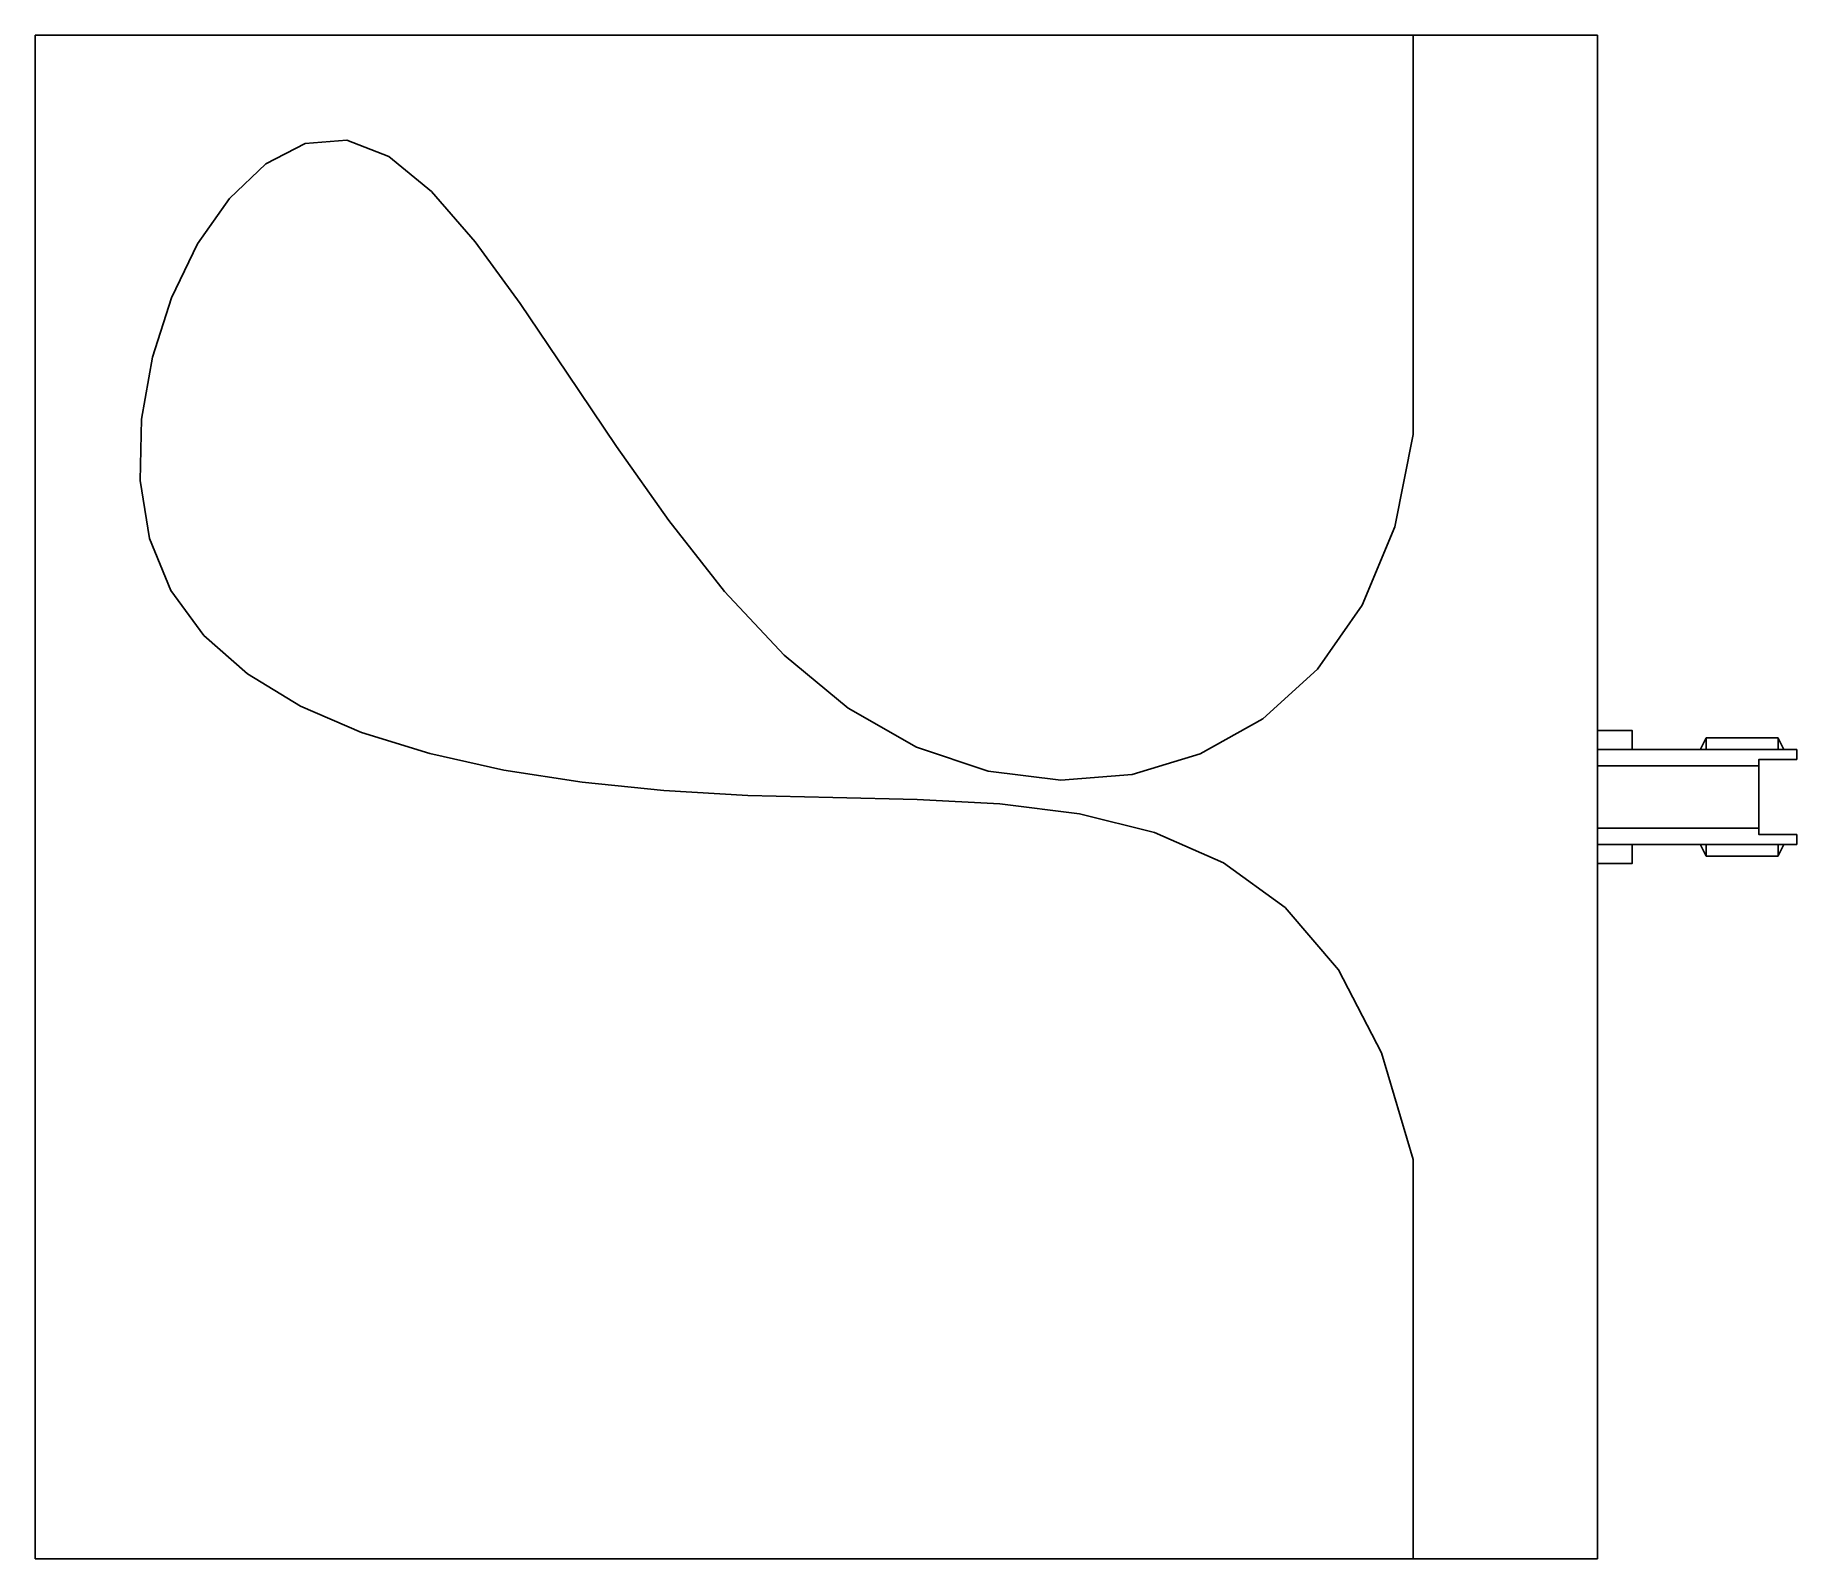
# Model space of a CAD drawing. Extents: x -37.2 to 46.7, y -36.3 to 36.3.
import ezdxf

# ---------------------------------------------------------------- set-up
doc = ezdxf.new("R2010")
doc.units = 0

msp = doc.modelspace()

# ---------------------------------------------------------------- linework, layer by layer
at = {"layer": 'PEC'}
msp.add_lwpolyline([(24.874635, -8.239993), (26.929137, -12.194891), (28.440375, -17.274287), (28.440375, -36.300683), (37.21516, -36.300683), (37.21516, 36.300683), (28.440375, 36.300683), (28.440375, 17.274287), (27.566113, 12.867724), (26.010075, 9.137428), (23.876376, 6.088358), (21.269131, 3.725473), (18.292455, 2.053733), (15.050461, 1.078096), (11.647264, 0.803524), (8.186979, 1.234974), (4.77372, 2.377407), (1.511433, 4.23554), (-1.531873, 6.762967), (-4.368369, 9.799211), (-7.021073, 13.168362), (-9.513003, 16.694509), (-11.867176, 20.201742), (-14.106612, 23.51415), (-16.254329, 26.455823), (-18.333345, 28.850852), (-20.366678, 30.523324), (-22.376461, 31.300683), (-24.350434, 31.140682), (-26.231653, 30.170359), (-27.960191, 28.528064), (-29.476118, 26.352146), (-30.719507, 23.780955), (-31.630429, 20.952842), (-32.148956, 18.006155), (-32.21516, 15.079246), (-31.769111, 12.310463), (-30.755109, 9.832376), (-29.180683, 7.691045), (-27.102044, 5.86594), (-24.576652, 4.334815), (-21.66197, 3.075427), (-18.415458, 2.06553), (-14.894577, 1.28288), (-11.15679, 0.705232), (-7.259556, 0.310341), (-3.260338, 0.075963), (0.782718, -0.03045), (4.806404, -0.117597), (8.745242, -0.328308), (12.533745, -0.805574), (16.106423, -1.692384), (19.39779, -3.131731), (22.342357, -5.266604)], close=True, dxfattribs=at)
at = {"layer": 'ROGERS RO4360G2 (LOSSY)'}
msp.add_lwpolyline([(37.21516, -36.300683), (37.21516, 36.300683), (-37.21516, 36.300683), (-37.21516, -36.300683)], close=True, dxfattribs=at)
at = {"layer": 'ROSENBERGER_32K101-400L5_V2_GOLD'}
for points in [[(37.21516, 2.256782), (38.86516, 2.256782), (38.86516, 3.175), (37.21516, 3.175)], [(42.39516, 2.814984), (42.39516, 2.256782), (45.82516, 2.256782), (45.82516, 2.814984)], [(37.21516, 2.256782), (37.21516, 1.485742), (44.91516, 1.485742), (44.91516, 1.792851), (46.71516, 1.792851), (46.71516, 2.256782)], [(37.21516, -1.485742), (37.21516, -2.256782), (46.71516, -2.256782), (46.71516, -1.792851), (44.91516, -1.792851), (44.91516, -1.485742)], [(38.86516, -2.256782), (37.21516, -2.256782), (37.21516, -3.175), (38.86516, -3.175)], [(42.39516, -2.256782), (42.39516, -2.814984), (45.82516, -2.814984), (45.82516, -2.256782)]]:
    msp.add_lwpolyline(points, close=True, dxfattribs=at)
for points in [[(42.39516, 2.814984), (42.394876, 2.814428), (42.394591, 2.813873), (42.394307, 2.813318), (42.394023, 2.812762), (42.393739, 2.812207), (42.393454, 2.811652), (42.39317, 2.811096), (42.392886, 2.810541), (42.392602, 2.809985), (42.392318, 2.80943), (42.392034, 2.808875), (42.391749, 2.808319), (42.391465, 2.807764), (42.391181, 2.807208), (42.390897, 2.806653), (42.390613, 2.806098), (42.390329, 2.805542), (42.390045, 2.804987), (42.389761, 2.804431), (42.389476, 2.803876), (42.389192, 2.80332), (42.388908, 2.802765), (42.388624, 2.80221), (42.38834, 2.801654), (42.388056, 2.801099), (42.387772, 2.800543), (42.387488, 2.799988), (42.387204, 2.799432), (42.38692, 2.798877), (42.386636, 2.798321), (42.386352, 2.797766), (42.386068, 2.79721), (42.385784, 2.796655), (42.3855, 2.796099), (42.385216, 2.795544), (42.384932, 2.794988), (42.384649, 2.794433), (42.384365, 2.793877), (42.384081, 2.793322), (42.383797, 2.792766), (42.383513, 2.792211), (42.383229, 2.791655), (42.382945, 2.7911), (42.382661, 2.790544), (42.382378, 2.789988), (42.382094, 2.789433), (42.38181, 2.788877), (42.381526, 2.788322), (42.381242, 2.787766), (42.380958, 2.787211), (42.380675, 2.786655), (42.380391, 2.786099), (42.380107, 2.785544), (42.379823, 2.784988), (42.37954, 2.784433), (42.379256, 2.783877), (42.378972, 2.783321), (42.378688, 2.782766), (42.378405, 2.78221), (42.378121, 2.781655), (42.377837, 2.781099), (42.377554, 2.780543), (42.37727, 2.779988), (42.376986, 2.779432), (42.376703, 2.778876), (42.376419, 2.778321), (42.376136, 2.777765), (42.375852, 2.777209), (42.375568, 2.776654), (42.375285, 2.776098), (42.375001, 2.775542), (42.374718, 2.774987), (42.374434, 2.774431), (42.37415, 2.773875), (42.373867, 2.773319), (42.373583, 2.772764), (42.3733, 2.772208), (42.373016, 2.771652), (42.372733, 2.771097), (42.372449, 2.770541), (42.372166, 2.769985), (42.371882, 2.769429), (42.371599, 2.768874), (42.371315, 2.768318), (42.371032, 2.767762), (42.370748, 2.767206), (42.370465, 2.766651), (42.370182, 2.766095), (42.369898, 2.765539), (42.369615, 2.764983), (42.369331, 2.764428), (42.369048, 2.763872), (42.368765, 2.763316), (42.368481, 2.76276), (42.368198, 2.762204), (42.367915, 2.761649), (42.367631, 2.761093), (42.367348, 2.760537), (42.367065, 2.759981), (42.366781, 2.759425), (42.366498, 2.758869), (42.366215, 2.758314), (42.365932, 2.757758), (42.365648, 2.757202), (42.365365, 2.756646), (42.365082, 2.75609), (42.364799, 2.755534), (42.364515, 2.754978), (42.364232, 2.754422), (42.363949, 2.753867), (42.363666, 2.753311), (42.363383, 2.752755), (42.363099, 2.752199), (42.362816, 2.751643), (42.362533, 2.751087), (42.36225, 2.750531), (42.361967, 2.749975), (42.361684, 2.749419), (42.361401, 2.748863), (42.361118, 2.748307), (42.360834, 2.747752), (42.360551, 2.747196), (42.360268, 2.74664), (42.359985, 2.746084), (42.359702, 2.745528), (42.359419, 2.744972), (42.359136, 2.744416), (42.358853, 2.74386), (42.35857, 2.743304), (42.358287, 2.742748), (42.358004, 2.742192), (42.357721, 2.741636), (42.357438, 2.74108), (42.357155, 2.740524), (42.356872, 2.739968), (42.356589, 2.739412), (42.356306, 2.738856), (42.356024, 2.7383), (42.355741, 2.737744), (42.355458, 2.737188), (42.355175, 2.736632), (42.354892, 2.736076), (42.354609, 2.73552), (42.354326, 2.734964), (42.354043, 2.734407), (42.353761, 2.733851), (42.353478, 2.733295), (42.353195, 2.732739), (42.352912, 2.732183), (42.352629, 2.731627), (42.352347, 2.731071), (42.352064, 2.730515), (42.351781, 2.729959), (42.351498, 2.729403), (42.351216, 2.728847), (42.350933, 2.72829), (42.35065, 2.727734), (42.350367, 2.727178), (42.350085, 2.726622), (42.349802, 2.726066), (42.349519, 2.72551), (42.349237, 2.724954), (42.348954, 2.724397), (42.348671, 2.723841), (42.348389, 2.723285), (42.348106, 2.722729), (42.347823, 2.722173), (42.347541, 2.721617), (42.347258, 2.72106), (42.346976, 2.720504), (42.346693, 2.719948), (42.346411, 2.719392), (42.346128, 2.718836), (42.345845, 2.718279), (42.345563, 2.717723), (42.34528, 2.717167), (42.344998, 2.716611), (42.344715, 2.716054), (42.344433, 2.715498), (42.34415, 2.714942), (42.343868, 2.714386), (42.343585, 2.713829), (42.343303, 2.713273), (42.343021, 2.712717), (42.342738, 2.712161), (42.342456, 2.711604), (42.342173, 2.711048), (42.341891, 2.710492), (42.341609, 2.709935), (42.341326, 2.709379), (42.341044, 2.708823), (42.340761, 2.708267), (42.340479, 2.70771), (42.340197, 2.707154), (42.339914, 2.706598), (42.339632, 2.706041), (42.33935, 2.705485), (42.339067, 2.704929), (42.338785, 2.704372), (42.338503, 2.703816), (42.338221, 2.703259), (42.337938, 2.702703), (42.337656, 2.702147), (42.337374, 2.70159), (42.337092, 2.701034), (42.33681, 2.700478), (42.336527, 2.699921), (42.336245, 2.699365), (42.335963, 2.698808), (42.335681, 2.698252), (42.335399, 2.697696), (42.335116, 2.697139), (42.334834, 2.696583), (42.334552, 2.696026), (42.33427, 2.69547), (42.333988, 2.694913), (42.333706, 2.694357), (42.333424, 2.693801), (42.333142, 2.693244), (42.33286, 2.692688), (42.332578, 2.692131), (42.332296, 2.691575), (42.332014, 2.691018), (42.331732, 2.690462), (42.33145, 2.689905), (42.331168, 2.689349), (42.330886, 2.688792), (42.330604, 2.688236), (42.330322, 2.687679), (42.33004, 2.687123), (42.329758, 2.686566), (42.329476, 2.68601), (42.329194, 2.685453), (42.328912, 2.684897), (42.32863, 2.68434), (42.328348, 2.683784), (42.328066, 2.683227), (42.327784, 2.68267), (42.327503, 2.682114), (42.327221, 2.681557), (42.326939, 2.681001), (42.326657, 2.680444), (42.326375, 2.679888), (42.326093, 2.679331), (42.325812, 2.678774), (42.32553, 2.678218), (42.325248, 2.677661), (42.324966, 2.677105), (42.324685, 2.676548), (42.324403, 2.675991), (42.324121, 2.675435), (42.323839, 2.674878), (42.323558, 2.674321), (42.323276, 2.673765), (42.322994, 2.673208), (42.322713, 2.672651), (42.322431, 2.672095), (42.322149, 2.671538), (42.321868, 2.670981), (42.321586, 2.670425), (42.321304, 2.669868), (42.321023, 2.669311), (42.320741, 2.668755), (42.32046, 2.668198), (42.320178, 2.667641), (42.319896, 2.667085), (42.319615, 2.666528), (42.319333, 2.665971), (42.319052, 2.665414), (42.31877, 2.664858), (42.318489, 2.664301), (42.318207, 2.663744), (42.317926, 2.663187), (42.317644, 2.662631), (42.317363, 2.662074), (42.317081, 2.661517), (42.3168, 2.66096), (42.316519, 2.660404), (42.316237, 2.659847), (42.315956, 2.65929), (42.315674, 2.658733), (42.315393, 2.658176), (42.315112, 2.65762), (42.31483, 2.657063), (42.314549, 2.656506), (42.314267, 2.655949), (42.313986, 2.655392), (42.313705, 2.654836), (42.313423, 2.654279), (42.313142, 2.653722), (42.312861, 2.653165), (42.31258, 2.652608), (42.312298, 2.652051), (42.312017, 2.651494), (42.311736, 2.650938), (42.311455, 2.650381), (42.311173, 2.649824), (42.310892, 2.649267), (42.310611, 2.64871), (42.31033, 2.648153), (42.310049, 2.647596), (42.309767, 2.647039), (42.309486, 2.646482), (42.309205, 2.645925), (42.308924, 2.645368), (42.308643, 2.644812), (42.308362, 2.644255), (42.308081, 2.643698), (42.307799, 2.643141), (42.307518, 2.642584), (42.307237, 2.642027), (42.306956, 2.64147), (42.306675, 2.640913), (42.306394, 2.640356), (42.306113, 2.639799), (42.305832, 2.639242), (42.305551, 2.638685), (42.30527, 2.638128), (42.304989, 2.637571), (42.304708, 2.637014), (42.304427, 2.636457), (42.304146, 2.6359), (42.303865, 2.635343), (42.303584, 2.634786), (42.303304, 2.634229), (42.303023, 2.633672), (42.302742, 2.633115), (42.302461, 2.632558), (42.30218, 2.632001), (42.301899, 2.631443), (42.301618, 2.630886), (42.301337, 2.630329), (42.301057, 2.629772), (42.300776, 2.629215), (42.300495, 2.628658), (42.300214, 2.628101), (42.299933, 2.627544), (42.299653, 2.626987), (42.299372, 2.62643), (42.299091, 2.625872), (42.29881, 2.625315), (42.29853, 2.624758), (42.298249, 2.624201), (42.297968, 2.623644), (42.297688, 2.623087), (42.297407, 2.62253), (42.297126, 2.621972), (42.296846, 2.621415), (42.296565, 2.620858), (42.296284, 2.620301), (42.296004, 2.619744), (42.295723, 2.619186), (42.295442, 2.618629), (42.295162, 2.618072), (42.294881, 2.617515), (42.294601, 2.616958), (42.29432, 2.6164), (42.29404, 2.615843), (42.293759, 2.615286), (42.293479, 2.614729), (42.293198, 2.614171), (42.292918, 2.613614), (42.292637, 2.613057), (42.292357, 2.6125), (42.292076, 2.611942), (42.291796, 2.611385), (42.291515, 2.610828), (42.291235, 2.610271), (42.290954, 2.609713), (42.290674, 2.609156), (42.290394, 2.608599), (42.290113, 2.608041), (42.289833, 2.607484), (42.289553, 2.606927), (42.289272, 2.606369), (42.288992, 2.605812), (42.288712, 2.605255), (42.288431, 2.604697), (42.288151, 2.60414), (42.287871, 2.603583), (42.28759, 2.603025), (42.28731, 2.602468), (42.28703, 2.601911), (42.28675, 2.601353), (42.286469, 2.600796), (42.286189, 2.600238), (42.285909, 2.599681), (42.285629, 2.599124), (42.285349, 2.598566), (42.285068, 2.598009), (42.284788, 2.597451), (42.284508, 2.596894), (42.284228, 2.596337), (42.283948, 2.595779), (42.283668, 2.595222), (42.283388, 2.594664), (42.283108, 2.594107), (42.282827, 2.593549), (42.282547, 2.592992), (42.282267, 2.592434), (42.281987, 2.591877), (42.281707, 2.591319), (42.281427, 2.590762), (42.281147, 2.590204), (42.280867, 2.589647), (42.280587, 2.589089), (42.280307, 2.588532), (42.280027, 2.587974), (42.279747, 2.587417), (42.279467, 2.586859), (42.279188, 2.586302), (42.278908, 2.585744), (42.278628, 2.585187), (42.278348, 2.584629), (42.278068, 2.584072), (42.277788, 2.583514), (42.277508, 2.582956), (42.277228, 2.582399), (42.276949, 2.581841), (42.276669, 2.581284), (42.276389, 2.580726), (42.276109, 2.580168), (42.275829, 2.579611), (42.27555, 2.579053), (42.27527, 2.578496), (42.27499, 2.577938), (42.27471, 2.57738), (42.274431, 2.576823), (42.274151, 2.576265), (42.273871, 2.575707), (42.273591, 2.57515), (42.273312, 2.574592), (42.273032, 2.574034), (42.272752, 2.573477), (42.272473, 2.572919), (42.272193, 2.572361), (42.271914, 2.571804), (42.271634, 2.571246), (42.271354, 2.570688), (42.271075, 2.570131), (42.270795, 2.569573), (42.270516, 2.569015), (42.270236, 2.568457), (42.269957, 2.5679), (42.269677, 2.567342), (42.269398, 2.566784), (42.269118, 2.566226), (42.268839, 2.565669), (42.268559, 2.565111), (42.26828, 2.564553), (42.268, 2.563995), (42.267721, 2.563438), (42.267441, 2.56288), (42.267162, 2.562322), (42.266882, 2.561764), (42.266603, 2.561206), (42.266324, 2.560649), (42.266044, 2.560091), (42.265765, 2.559533), (42.265486, 2.558975), (42.265206, 2.558417), (42.264927, 2.557859), (42.264648, 2.557302), (42.264368, 2.556744), (42.264089, 2.556186), (42.26381, 2.555628), (42.263531, 2.55507), (42.263251, 2.554512), (42.262972, 2.553954), (42.262693, 2.553396), (42.262414, 2.552839), (42.262134, 2.552281), (42.261855, 2.551723), (42.261576, 2.551165), (42.261297, 2.550607), (42.261018, 2.550049), (42.260739, 2.549491), (42.260459, 2.548933), (42.26018, 2.548375), (42.259901, 2.547817), (42.259622, 2.547259), (42.259343, 2.546701), (42.259064, 2.546143), (42.258785, 2.545585), (42.258506, 2.545027), (42.258227, 2.544469), (42.257948, 2.543911), (42.257669, 2.543353), (42.25739, 2.542795), (42.257111, 2.542237), (42.256832, 2.541679), (42.256553, 2.541121), (42.256274, 2.540563), (42.255995, 2.540005), (42.255716, 2.539447), (42.255437, 2.538889), (42.255158, 2.538331), (42.25488, 2.537773), (42.254601, 2.537215), (42.254322, 2.536657), (42.254043, 2.536099), (42.253764, 2.535541), (42.253485, 2.534983), (42.253207, 2.534425), (42.252928, 2.533866), (42.252649, 2.533308), (42.25237, 2.53275), (42.252091, 2.532192), (42.251813, 2.531634), (42.251534, 2.531076), (42.251255, 2.530518), (42.250977, 2.52996), (42.250698, 2.529401), (42.250419, 2.528843), (42.25014, 2.528285), (42.249862, 2.527727), (42.249583, 2.527169), (42.249305, 2.526611), (42.249026, 2.526052), (42.248747, 2.525494), (42.248469, 2.524936), (42.24819, 2.524378), (42.247912, 2.523819), (42.247633, 2.523261), (42.247354, 2.522703), (42.247076, 2.522145), (42.246797, 2.521587), (42.246519, 2.521028), (42.24624, 2.52047), (42.245962, 2.519912), (42.245683, 2.519354), (42.245405, 2.518795), (42.245127, 2.518237), (42.244848, 2.517679), (42.24457, 2.51712), (42.244291, 2.516562), (42.244013, 2.516004), (42.243734, 2.515445), (42.243456, 2.514887), (42.243178, 2.514329), (42.242899, 2.513771), (42.242621, 2.513212), (42.242343, 2.512654), (42.242064, 2.512095), (42.241786, 2.511537), (42.241508, 2.510979), (42.24123, 2.51042), (42.240951, 2.509862), (42.240673, 2.509304), (42.240395, 2.508745), (42.240117, 2.508187), (42.239838, 2.507628), (42.23956, 2.50707), (42.239282, 2.506512), (42.239004, 2.505953), (42.238726, 2.505395), (42.238448, 2.504836), (42.238169, 2.504278), (42.237891, 2.50372), (42.237613, 2.503161), (42.237335, 2.502603), (42.237057, 2.502044), (42.236779, 2.501486), (42.236501, 2.500927), (42.236223, 2.500369), (42.235945, 2.49981), (42.235667, 2.499252), (42.235389, 2.498693), (42.235111, 2.498135), (42.234833, 2.497576), (42.234555, 2.497018), (42.234277, 2.496459), (42.233999, 2.495901), (42.233721, 2.495342), (42.233443, 2.494784), (42.233165, 2.494225), (42.232887, 2.493666), (42.23261, 2.493108), (42.232332, 2.492549), (42.232054, 2.491991), (42.231776, 2.491432), (42.231498, 2.490874), (42.23122, 2.490315), (42.230943, 2.489756), (42.230665, 2.489198), (42.230387, 2.488639), (42.230109, 2.488081), (42.229832, 2.487522), (42.229554, 2.486963), (42.229276, 2.486405), (42.228998, 2.485846), (42.228721, 2.485287), (42.228443, 2.484729), (42.228165, 2.48417), (42.227888, 2.483611), (42.22761, 2.483053), (42.227332, 2.482494), (42.227055, 2.481935), (42.226777, 2.481377), (42.2265, 2.480818), (42.226222, 2.480259), (42.225944, 2.4797), (42.225667, 2.479142), (42.225389, 2.478583), (42.225112, 2.478024), (42.224834, 2.477466), (42.224557, 2.476907), (42.224279, 2.476348), (42.224002, 2.475789), (42.223724, 2.47523), (42.223447, 2.474672), (42.22317, 2.474113), (42.222892, 2.473554), (42.222615, 2.472995), (42.222337, 2.472437), (42.22206, 2.471878), (42.221783, 2.471319), (42.221505, 2.47076), (42.221228, 2.470201), (42.220951, 2.469642), (42.220673, 2.469084), (42.220396, 2.468525), (42.220119, 2.467966), (42.219841, 2.467407), (42.219564, 2.466848), (42.219287, 2.466289), (42.21901, 2.46573), (42.218732, 2.465172), (42.218455, 2.464613), (42.218178, 2.464054), (42.217901, 2.463495), (42.217624, 2.462936), (42.217346, 2.462377), (42.217069, 2.461818), (42.216792, 2.461259), (42.216515, 2.4607), (42.216238, 2.460141), (42.215961, 2.459582), (42.215684, 2.459023), (42.215407, 2.458464), (42.21513, 2.457905), (42.214853, 2.457346), (42.214576, 2.456787), (42.214299, 2.456228), (42.214022, 2.455669), (42.213745, 2.45511), (42.213468, 2.454551), (42.213191, 2.453992), (42.212914, 2.453433), (42.212637, 2.452874), (42.21236, 2.452315), (42.212083, 2.451756), (42.211806, 2.451197), (42.211529, 2.450638), (42.211252, 2.450079), (42.210975, 2.44952), (42.210699, 2.448961), (42.210422, 2.448402), (42.210145, 2.447843), (42.209868, 2.447284), (42.209591, 2.446725), (42.209315, 2.446165), (42.209038, 2.445606), (42.208761, 2.445047), (42.208484, 2.444488), (42.208208, 2.443929), (42.207931, 2.44337), (42.207654, 2.442811), (42.207378, 2.442251), (42.207101, 2.441692), (42.206824, 2.441133), (42.206548, 2.440574), (42.206271, 2.440015), (42.205994, 2.439456), (42.205718, 2.438896), (42.205441, 2.438337), (42.205165, 2.437778), (42.204888, 2.437219), (42.204612, 2.43666), (42.204335, 2.4361), (42.204059, 2.435541), (42.203782, 2.434982), (42.203506, 2.434423), (42.203229, 2.433863), (42.202953, 2.433304), (42.202676, 2.432745), (42.2024, 2.432185), (42.202123, 2.431626), (42.201847, 2.431067), (42.201571, 2.430508), (42.201294, 2.429948), (42.201018, 2.429389), (42.200742, 2.42883), (42.200465, 2.42827), (42.200189, 2.427711), (42.199913, 2.427152), (42.199636, 2.426592), (42.19936, 2.426033), (42.199084, 2.425474), (42.198807, 2.424914), (42.198531, 2.424355), (42.198255, 2.423795), (42.197979, 2.423236), (42.197703, 2.422677), (42.197426, 2.422117), (42.19715, 2.421558), (42.196874, 2.420998), (42.196598, 2.420439), (42.196322, 2.41988), (42.196046, 2.41932), (42.19577, 2.418761), (42.195493, 2.418201), (42.195217, 2.417642), (42.194941, 2.417082), (42.194665, 2.416523), (42.194389, 2.415963), (42.194113, 2.415404), (42.193837, 2.414844), (42.193561, 2.414285), (42.193285, 2.413725), (42.193009, 2.413166), (42.192733, 2.412606), (42.192457, 2.412047), (42.192182, 2.411487), (42.191906, 2.410928), (42.19163, 2.410368), (42.191354, 2.409809), (42.191078, 2.409249), (42.190802, 2.40869), (42.190526, 2.40813), (42.19025, 2.40757), (42.189975, 2.407011), (42.189699, 2.406451), (42.189423, 2.405892), (42.189147, 2.405332), (42.188872, 2.404772), (42.188596, 2.404213), (42.18832, 2.403653), (42.188044, 2.403094), (42.187769, 2.402534), (42.187493, 2.401974), (42.187217, 2.401415), (42.186942, 2.400855), (42.186666, 2.400295), (42.18639, 2.399736), (42.186115, 2.399176), (42.185839, 2.398616), (42.185564, 2.398057), (42.185288, 2.397497), (42.185012, 2.396937), (42.184737, 2.396377), (42.184461, 2.395818), (42.184186, 2.395258), (42.18391, 2.394698), (42.183635, 2.394138), (42.183359, 2.393579), (42.183084, 2.393019), (42.182809, 2.392459), (42.182533, 2.391899), (42.182258, 2.39134), (42.181982, 2.39078), (42.181707, 2.39022), (42.181432, 2.38966), (42.181156, 2.3891), (42.180881, 2.388541), (42.180606, 2.387981), (42.18033, 2.387421), (42.180055, 2.386861), (42.17978, 2.386301), (42.179504, 2.385741), (42.179229, 2.385182), (42.178954, 2.384622), (42.178679, 2.384062), (42.178403, 2.383502), (42.178128, 2.382942), (42.177853, 2.382382), (42.177578, 2.381822), (42.177303, 2.381262), (42.177028, 2.380702), (42.176752, 2.380143), (42.176477, 2.379583), (42.176202, 2.379023), (42.175927, 2.378463), (42.175652, 2.377903), (42.175377, 2.377343), (42.175102, 2.376783), (42.174827, 2.376223), (42.174552, 2.375663), (42.174277, 2.375103), (42.174002, 2.374543), (42.173727, 2.373983), (42.173452, 2.373423), (42.173177, 2.372863), (42.172902, 2.372303), (42.172627, 2.371743), (42.172352, 2.371183), (42.172077, 2.370623), (42.171803, 2.370063), (42.171528, 2.369503), (42.171253, 2.368943), (42.170978, 2.368383), (42.170703, 2.367822), (42.170428, 2.367262), (42.170154, 2.366702), (42.169879, 2.366142), (42.169604, 2.365582), (42.169329, 2.365022), (42.169055, 2.364462), (42.16878, 2.363902), (42.168505, 2.363342), (42.168231, 2.362781), (42.167956, 2.362221), (42.167681, 2.361661), (42.167407, 2.361101), (42.167132, 2.360541), (42.166857, 2.359981), (42.166583, 2.35942), (42.166308, 2.35886), (42.166034, 2.3583), (42.165759, 2.35774), (42.165485, 2.35718), (42.16521, 2.356619), (42.164936, 2.356059), (42.164661, 2.355499), (42.164387, 2.354939), (42.164112, 2.354378), (42.163838, 2.353818), (42.163563, 2.353258), (42.163289, 2.352698), (42.163014, 2.352137), (42.16274, 2.351577), (42.162466, 2.351017), (42.162191, 2.350457), (42.161917, 2.349896), (42.161643, 2.349336), (42.161368, 2.348776), (42.161094, 2.348215), (42.16082, 2.347655), (42.160546, 2.347095), (42.160271, 2.346534), (42.159997, 2.345974), (42.159723, 2.345414), (42.159449, 2.344853), (42.159174, 2.344293), (42.1589, 2.343732), (42.158626, 2.343172), (42.158352, 2.342612), (42.158078, 2.342051), (42.157804, 2.341491), (42.15753, 2.34093), (42.157255, 2.34037), (42.156981, 2.339809), (42.156707, 2.339249), (42.156433, 2.338689), (42.156159, 2.338128), (42.155885, 2.337568), (42.155611, 2.337007), (42.155337, 2.336447), (42.155063, 2.335886), (42.154789, 2.335326), (42.154515, 2.334765), (42.154241, 2.334205), (42.153968, 2.333644), (42.153694, 2.333084), (42.15342, 2.332523), (42.153146, 2.331963), (42.152872, 2.331402), (42.152598, 2.330841), (42.152324, 2.330281), (42.152051, 2.32972), (42.151777, 2.32916), (42.151503, 2.328599), (42.151229, 2.328039), (42.150956, 2.327478), (42.150682, 2.326917), (42.150408, 2.326357), (42.150134, 2.325796), (42.149861, 2.325235), (42.149587, 2.324675), (42.149313, 2.324114), (42.14904, 2.323554), (42.148766, 2.322993), (42.148493, 2.322432), (42.148219, 2.321872), (42.147945, 2.321311), (42.147672, 2.32075), (42.147398, 2.320189), (42.147125, 2.319629), (42.146851, 2.319068), (42.146578, 2.318507), (42.146304, 2.317947), (42.146031, 2.317386), (42.145757, 2.316825), (42.145484, 2.316264), (42.145211, 2.315704), (42.144937, 2.315143), (42.144664, 2.314582), (42.14439, 2.314021), (42.144117, 2.313461), (42.143844, 2.3129), (42.14357, 2.312339), (42.143297, 2.311778), (42.143024, 2.311217), (42.14275, 2.310656), (42.142477, 2.310096), (42.142204, 2.309535), (42.141931, 2.308974), (42.141657, 2.308413), (42.141384, 2.307852), (42.141111, 2.307291), (42.140838, 2.30673), (42.140565, 2.30617), (42.140292, 2.305609), (42.140018, 2.305048), (42.139745, 2.304487), (42.139472, 2.303926), (42.139199, 2.303365), (42.138926, 2.302804), (42.138653, 2.302243), (42.13838, 2.301682), (42.138107, 2.301121), (42.137834, 2.30056), (42.137561, 2.299999), (42.137288, 2.299438), (42.137015, 2.298877), (42.136742, 2.298316), (42.136469, 2.297755), (42.136196, 2.297194), (42.135923, 2.296633), (42.135651, 2.296072), (42.135378, 2.295511), (42.135105, 2.29495), (42.134832, 2.294389), (42.134559, 2.293828), (42.134286, 2.293267), (42.134014, 2.292706), (42.133741, 2.292145), (42.133468, 2.291584), (42.133195, 2.291023), (42.132923, 2.290462), (42.13265, 2.289901), (42.132377, 2.28934), (42.132105, 2.288778), (42.131832, 2.288217), (42.131559, 2.287656), (42.131287, 2.287095), (42.131014, 2.286534), (42.130741, 2.285973), (42.130469, 2.285412), (42.130196, 2.28485), (42.129924, 2.284289), (42.129651, 2.283728), (42.129379, 2.283167), (42.129106, 2.282606), (42.128834, 2.282044), (42.128561, 2.281483), (42.128289, 2.280922), (42.128016, 2.280361), (42.127744, 2.279799), (42.127471, 2.279238), (42.127199, 2.278677), (42.126927, 2.278116), (42.126654, 2.277554), (42.126382, 2.276993), (42.12611, 2.276432), (42.125837, 2.275871), (42.125565, 2.275309), (42.125293, 2.274748), (42.125021, 2.274187), (42.124748, 2.273625), (42.124476, 2.273064), (42.124204, 2.272503), (42.123932, 2.271941), (42.123659, 2.27138), (42.123387, 2.270819), (42.123115, 2.270257), (42.122843, 2.269696), (42.122571, 2.269134), (42.122299, 2.268573), (42.122027, 2.268012), (42.121755, 2.26745), (42.121483, 2.266889), (42.121211, 2.266327), (42.120939, 2.265766), (42.120667, 2.265204), (42.120395, 2.264643), (42.120123, 2.264081), (42.119851, 2.26352), (42.119579, 2.262959), (42.119307, 2.262397), (42.119035, 2.261836), (42.118763, 2.261274), (42.118491, 2.260713), (42.118219, 2.260151), (42.117947, 2.25959), (42.117676, 2.259028), (42.117404, 2.258466), (42.117132, 2.257905), (42.11686, 2.257343), (42.116588, 2.256782)], [(42.39516, 2.814984), (42.39516, 2.256782)], [(46.103731, 2.256782), (46.10346, 2.257343), (46.103188, 2.257905), (46.102916, 2.258466), (46.102644, 2.259028), (46.102372, 2.25959), (46.102101, 2.260151), (46.101829, 2.260713), (46.101557, 2.261274), (46.101285, 2.261836), (46.101013, 2.262397), (46.100741, 2.262959), (46.100469, 2.26352), (46.100197, 2.264081), (46.099925, 2.264643), (46.099653, 2.265204), (46.099381, 2.265766), (46.099109, 2.266327), (46.098837, 2.266889), (46.098565, 2.26745), (46.098293, 2.268012), (46.098021, 2.268573), (46.097749, 2.269134), (46.097477, 2.269696), (46.097205, 2.270257), (46.096932, 2.270819), (46.09666, 2.27138), (46.096388, 2.271941), (46.096116, 2.272503), (46.095844, 2.273064), (46.095571, 2.273625), (46.095299, 2.274187), (46.095027, 2.274748), (46.094755, 2.275309), (46.094482, 2.275871), (46.09421, 2.276432), (46.093938, 2.276993), (46.093665, 2.277554), (46.093393, 2.278116), (46.093121, 2.278677), (46.092848, 2.279238), (46.092576, 2.279799), (46.092303, 2.280361), (46.092031, 2.280922), (46.091759, 2.281483), (46.091486, 2.282044), (46.091214, 2.282606), (46.090941, 2.283167), (46.090669, 2.283728), (46.090396, 2.284289), (46.090124, 2.28485), (46.089851, 2.285412), (46.089578, 2.285973), (46.089306, 2.286534), (46.089033, 2.287095), (46.088761, 2.287656), (46.088488, 2.288217), (46.088215, 2.288778), (46.087943, 2.28934), (46.08767, 2.289901), (46.087397, 2.290462), (46.087124, 2.291023), (46.086852, 2.291584), (46.086579, 2.292145), (46.086306, 2.292706), (46.086033, 2.293267), (46.085761, 2.293828), (46.085488, 2.294389), (46.085215, 2.29495), (46.084942, 2.295511), (46.084669, 2.296072), (46.084396, 2.296633), (46.084123, 2.297194), (46.083851, 2.297755), (46.083578, 2.298316), (46.083305, 2.298877), (46.083032, 2.299438), (46.082759, 2.299999), (46.082486, 2.30056), (46.082213, 2.301121), (46.08194, 2.301682), (46.081667, 2.302243), (46.081394, 2.302804), (46.081121, 2.303365), (46.080848, 2.303926), (46.080574, 2.304487), (46.080301, 2.305048), (46.080028, 2.305609), (46.079755, 2.30617), (46.079482, 2.30673), (46.079209, 2.307291), (46.078936, 2.307852), (46.078662, 2.308413), (46.078389, 2.308974), (46.078116, 2.309535), (46.077843, 2.310096), (46.077569, 2.310656), (46.077296, 2.311217), (46.077023, 2.311778), (46.076749, 2.312339), (46.076476, 2.3129), (46.076203, 2.313461), (46.075929, 2.314021), (46.075656, 2.314582), (46.075383, 2.315143), (46.075109, 2.315704), (46.074836, 2.316264), (46.074562, 2.316825), (46.074289, 2.317386), (46.074015, 2.317947), (46.073742, 2.318507), (46.073468, 2.319068), (46.073195, 2.319629), (46.072921, 2.320189), (46.072648, 2.32075), (46.072374, 2.321311), (46.072101, 2.321872), (46.071827, 2.322432), (46.071554, 2.322993), (46.07128, 2.323554), (46.071006, 2.324114), (46.070733, 2.324675), (46.070459, 2.325235), (46.070185, 2.325796), (46.069912, 2.326357), (46.069638, 2.326917), (46.069364, 2.327478), (46.06909, 2.328039), (46.068817, 2.328599), (46.068543, 2.32916), (46.068269, 2.32972), (46.067995, 2.330281), (46.067721, 2.330841), (46.067448, 2.331402), (46.067174, 2.331963), (46.0669, 2.332523), (46.066626, 2.333084), (46.066352, 2.333644), (46.066078, 2.334205), (46.065804, 2.334765), (46.06553, 2.335326), (46.065256, 2.335886), (46.064982, 2.336447), (46.064709, 2.337007), (46.064435, 2.337568), (46.06416, 2.338128), (46.063886, 2.338689), (46.063612, 2.339249), (46.063338, 2.339809), (46.063064, 2.34037), (46.06279, 2.34093), (46.062516, 2.341491), (46.062242, 2.342051), (46.061968, 2.342612), (46.061694, 2.343172), (46.06142, 2.343732), (46.061145, 2.344293), (46.060871, 2.344853), (46.060597, 2.345414), (46.060323, 2.345974), (46.060049, 2.346534), (46.059774, 2.347095), (46.0595, 2.347655), (46.059226, 2.348215), (46.058951, 2.348776), (46.058677, 2.349336), (46.058403, 2.349896), (46.058128, 2.350457), (46.057854, 2.351017), (46.05758, 2.351577), (46.057305, 2.352137), (46.057031, 2.352698), (46.056757, 2.353258), (46.056482, 2.353818), (46.056208, 2.354378), (46.055933, 2.354939), (46.055659, 2.355499), (46.055384, 2.356059), (46.05511, 2.356619), (46.054835, 2.35718), (46.054561, 2.35774), (46.054286, 2.3583), (46.054012, 2.35886), (46.053737, 2.35942), (46.053462, 2.359981), (46.053188, 2.360541), (46.052913, 2.361101), (46.052639, 2.361661), (46.052364, 2.362221), (46.052089, 2.362781), (46.051815, 2.363342), (46.05154, 2.363902), (46.051265, 2.364462), (46.05099, 2.365022), (46.050716, 2.365582), (46.050441, 2.366142), (46.050166, 2.366702), (46.049891, 2.367262), (46.049617, 2.367822), (46.049342, 2.368383), (46.049067, 2.368943), (46.048792, 2.369503), (46.048517, 2.370063), (46.048242, 2.370623), (46.047967, 2.371183), (46.047693, 2.371743), (46.047418, 2.372303), (46.047143, 2.372863), (46.046868, 2.373423), (46.046593, 2.373983), (46.046318, 2.374543), (46.046043, 2.375103), (46.045768, 2.375663), (46.045493, 2.376223), (46.045218, 2.376783), (46.044943, 2.377343), (46.044668, 2.377903), (46.044393, 2.378463), (46.044118, 2.379023), (46.043842, 2.379583), (46.043567, 2.380143), (46.043292, 2.380702), (46.043017, 2.381262), (46.042742, 2.381822), (46.042467, 2.382382), (46.042192, 2.382942), (46.041916, 2.383502), (46.041641, 2.384062), (46.041366, 2.384622), (46.041091, 2.385182), (46.040815, 2.385741), (46.04054, 2.386301), (46.040265, 2.386861), (46.03999, 2.387421), (46.039714, 2.387981), (46.039439, 2.388541), (46.039164, 2.3891), (46.038888, 2.38966), (46.038613, 2.39022), (46.038337, 2.39078), (46.038062, 2.39134), (46.037787, 2.391899), (46.037511, 2.392459), (46.037236, 2.393019), (46.03696, 2.393579), (46.036685, 2.394138), (46.036409, 2.394698), (46.036134, 2.395258), (46.035858, 2.395818), (46.035583, 2.396377), (46.035307, 2.396937), (46.035032, 2.397497), (46.034756, 2.398057), (46.034481, 2.398616), (46.034205, 2.399176), (46.033929, 2.399736), (46.033654, 2.400295), (46.033378, 2.400855), (46.033102, 2.401415), (46.032827, 2.401974), (46.032551, 2.402534), (46.032275, 2.403094), (46.032, 2.403653), (46.031724, 2.404213), (46.031448, 2.404772), (46.031172, 2.405332), (46.030897, 2.405892), (46.030621, 2.406451), (46.030345, 2.407011), (46.030069, 2.40757), (46.029793, 2.40813), (46.029518, 2.40869), (46.029242, 2.409249), (46.028966, 2.409809), (46.02869, 2.410368), (46.028414, 2.410928), (46.028138, 2.411487), (46.027862, 2.412047), (46.027586, 2.412606), (46.02731, 2.413166), (46.027034, 2.413725), (46.026759, 2.414285), (46.026483, 2.414844), (46.026207, 2.415404), (46.02593, 2.415963), (46.025654, 2.416523), (46.025378, 2.417082), (46.025102, 2.417642), (46.024826, 2.418201), (46.02455, 2.418761), (46.024274, 2.41932), (46.023998, 2.41988), (46.023722, 2.420439), (46.023446, 2.420998), (46.02317, 2.421558), (46.022893, 2.422117), (46.022617, 2.422677), (46.022341, 2.423236), (46.022065, 2.423795), (46.021789, 2.424355), (46.021512, 2.424914), (46.021236, 2.425474), (46.02096, 2.426033), (46.020684, 2.426592), (46.020407, 2.427152), (46.020131, 2.427711), (46.019855, 2.42827), (46.019578, 2.42883), (46.019302, 2.429389), (46.019026, 2.429948), (46.018749, 2.430508), (46.018473, 2.431067), (46.018196, 2.431626), (46.01792, 2.432185), (46.017644, 2.432745), (46.017367, 2.433304), (46.017091, 2.433863), (46.016814, 2.434423), (46.016538, 2.434982), (46.016261, 2.435541), (46.015985, 2.4361), (46.015708, 2.43666), (46.015432, 2.437219), (46.015155, 2.437778), (46.014878, 2.438337), (46.014602, 2.438896), (46.014325, 2.439456), (46.014049, 2.440015), (46.013772, 2.440574), (46.013495, 2.441133), (46.013219, 2.441692), (46.012942, 2.442251), (46.012665, 2.442811), (46.012389, 2.44337), (46.012112, 2.443929), (46.011835, 2.444488), (46.011559, 2.445047), (46.011282, 2.445606), (46.011005, 2.446165), (46.010728, 2.446725), (46.010452, 2.447284), (46.010175, 2.447843), (46.009898, 2.448402), (46.009621, 2.448961), (46.009344, 2.44952), (46.009067, 2.450079), (46.008791, 2.450638), (46.008514, 2.451197), (46.008237, 2.451756), (46.00796, 2.452315), (46.007683, 2.452874), (46.007406, 2.453433), (46.007129, 2.453992), (46.006852, 2.454551), (46.006575, 2.45511), (46.006298, 2.455669), (46.006021, 2.456228), (46.005744, 2.456787), (46.005467, 2.457346), (46.00519, 2.457905), (46.004913, 2.458464), (46.004636, 2.459023), (46.004359, 2.459582), (46.004082, 2.460141), (46.003805, 2.4607), (46.003528, 2.461259), (46.00325, 2.461818), (46.002973, 2.462377), (46.002696, 2.462936), (46.002419, 2.463495), (46.002142, 2.464054), (46.001865, 2.464613), (46.001587, 2.465172), (46.00131, 2.46573), (46.001033, 2.466289), (46.000756, 2.466848), (46.000478, 2.467407), (46.000201, 2.467966), (45.999924, 2.468525), (45.999647, 2.469084), (45.999369, 2.469642), (45.999092, 2.470201), (45.998815, 2.47076), (45.998537, 2.471319), (45.99826, 2.471878), (45.997982, 2.472437), (45.997705, 2.472995), (45.997428, 2.473554), (45.99715, 2.474113), (45.996873, 2.474672), (45.996595, 2.47523), (45.996318, 2.475789), (45.99604, 2.476348), (45.995763, 2.476907), (45.995485, 2.477466), (45.995208, 2.478024), (45.99493, 2.478583), (45.994653, 2.479142), (45.994375, 2.4797), (45.994098, 2.480259), (45.99382, 2.480818), (45.993543, 2.481377), (45.993265, 2.481935), (45.992987, 2.482494), (45.99271, 2.483053), (45.992432, 2.483611), (45.992154, 2.48417), (45.991877, 2.484729), (45.991599, 2.485287), (45.991321, 2.485846), (45.991044, 2.486405), (45.990766, 2.486963), (45.990488, 2.487522), (45.990211, 2.488081), (45.989933, 2.488639), (45.989655, 2.489198), (45.989377, 2.489756), (45.989099, 2.490315), (45.988822, 2.490874), (45.988544, 2.491432), (45.988266, 2.491991), (45.987988, 2.492549), (45.98771, 2.493108), (45.987432, 2.493666), (45.987154, 2.494225), (45.986877, 2.494784), (45.986599, 2.495342), (45.986321, 2.495901), (45.986043, 2.496459), (45.985765, 2.497018), (45.985487, 2.497576), (45.985209, 2.498135), (45.984931, 2.498693), (45.984653, 2.499252), (45.984375, 2.49981), (45.984097, 2.500369), (45.983819, 2.500927), (45.983541, 2.501486), (45.983263, 2.502044), (45.982985, 2.502603), (45.982707, 2.503161), (45.982428, 2.50372), (45.98215, 2.504278), (45.981872, 2.504836), (45.981594, 2.505395), (45.981316, 2.505953), (45.981038, 2.506512), (45.98076, 2.50707), (45.980481, 2.507628), (45.980203, 2.508187), (45.979925, 2.508745), (45.979647, 2.509304), (45.979368, 2.509862), (45.97909, 2.51042), (45.978812, 2.510979), (45.978534, 2.511537), (45.978255, 2.512095), (45.977977, 2.512654), (45.977699, 2.513212), (45.97742, 2.513771), (45.977142, 2.514329), (45.976864, 2.514887), (45.976585, 2.515445), (45.976307, 2.516004), (45.976029, 2.516562), (45.97575, 2.51712), (45.975472, 2.517679), (45.975193, 2.518237), (45.974915, 2.518795), (45.974636, 2.519354), (45.974358, 2.519912), (45.974079, 2.52047), (45.973801, 2.521028), (45.973522, 2.521587), (45.973244, 2.522145), (45.972965, 2.522703), (45.972687, 2.523261), (45.972408, 2.523819), (45.97213, 2.524378), (45.971851, 2.524936), (45.971572, 2.525494), (45.971294, 2.526052), (45.971015, 2.526611), (45.970737, 2.527169), (45.970458, 2.527727), (45.970179, 2.528285), (45.969901, 2.528843), (45.969622, 2.529401), (45.969343, 2.52996), (45.969065, 2.530518), (45.968786, 2.531076), (45.968507, 2.531634), (45.968228, 2.532192), (45.96795, 2.53275), (45.967671, 2.533308), (45.967392, 2.533866), (45.967113, 2.534425), (45.966834, 2.534983), (45.966556, 2.535541), (45.966277, 2.536099), (45.965998, 2.536657), (45.965719, 2.537215), (45.96544, 2.537773), (45.965161, 2.538331), (45.964882, 2.538889), (45.964604, 2.539447), (45.964325, 2.540005), (45.964046, 2.540563), (45.963767, 2.541121), (45.963488, 2.541679), (45.963209, 2.542237), (45.96293, 2.542795), (45.962651, 2.543353), (45.962372, 2.543911), (45.962093, 2.544469), (45.961814, 2.545027), (45.961535, 2.545585), (45.961256, 2.546143), (45.960977, 2.546701), (45.960698, 2.547259), (45.960418, 2.547817), (45.960139, 2.548375), (45.95986, 2.548933), (45.959581, 2.549491), (45.959302, 2.550049), (45.959023, 2.550607), (45.958744, 2.551165), (45.958465, 2.551723), (45.958185, 2.552281), (45.957906, 2.552839), (45.957627, 2.553396), (45.957348, 2.553954), (45.957068, 2.554512), (45.956789, 2.55507), (45.95651, 2.555628), (45.956231, 2.556186), (45.955951, 2.556744), (45.955672, 2.557302), (45.955393, 2.557859), (45.955113, 2.558417), (45.954834, 2.558975), (45.954555, 2.559533), (45.954275, 2.560091), (45.953996, 2.560649), (45.953717, 2.561206), (45.953437, 2.561764), (45.953158, 2.562322), (45.952879, 2.56288), (45.952599, 2.563438), (45.95232, 2.563995), (45.95204, 2.564553), (45.951761, 2.565111), (45.951481, 2.565669), (45.951202, 2.566226), (45.950922, 2.566784), (45.950643, 2.567342), (45.950363, 2.5679), (45.950084, 2.568457), (45.949804, 2.569015), (45.949525, 2.569573), (45.949245, 2.570131), (45.948965, 2.570688), (45.948686, 2.571246), (45.948406, 2.571804), (45.948127, 2.572361), (45.947847, 2.572919), (45.947567, 2.573477), (45.947288, 2.574034), (45.947008, 2.574592), (45.946728, 2.57515), (45.946449, 2.575707), (45.946169, 2.576265), (45.945889, 2.576823), (45.945609, 2.57738), (45.94533, 2.577938), (45.94505, 2.578496), (45.94477, 2.579053), (45.94449, 2.579611), (45.944211, 2.580168), (45.943931, 2.580726), (45.943651, 2.581284), (45.943371, 2.581841), (45.943091, 2.582399), (45.942812, 2.582956), (45.942532, 2.583514), (45.942252, 2.584072), (45.941972, 2.584629), (45.941692, 2.585187), (45.941412, 2.585744), (45.941132, 2.586302), (45.940852, 2.586859), (45.940572, 2.587417), (45.940292, 2.587974), (45.940012, 2.588532), (45.939733, 2.589089), (45.939453, 2.589647), (45.939173, 2.590204), (45.938893, 2.590762), (45.938613, 2.591319), (45.938332, 2.591877), (45.938052, 2.592434), (45.937772, 2.592992), (45.937492, 2.593549), (45.937212, 2.594107), (45.936932, 2.594664), (45.936652, 2.595222), (45.936372, 2.595779), (45.936092, 2.596337), (45.935812, 2.596894), (45.935532, 2.597451), (45.935251, 2.598009), (45.934971, 2.598566), (45.934691, 2.599124), (45.934411, 2.599681), (45.934131, 2.600238), (45.93385, 2.600796), (45.93357, 2.601353), (45.93329, 2.601911), (45.93301, 2.602468), (45.932729, 2.603025), (45.932449, 2.603583), (45.932169, 2.60414), (45.931889, 2.604697), (45.931608, 2.605255), (45.931328, 2.605812), (45.931048, 2.606369), (45.930767, 2.606927), (45.930487, 2.607484), (45.930206, 2.608041), (45.929926, 2.608599), (45.929646, 2.609156), (45.929365, 2.609713), (45.929085, 2.610271), (45.928804, 2.610828), (45.928524, 2.611385), (45.928244, 2.611942), (45.927963, 2.6125), (45.927683, 2.613057), (45.927402, 2.613614), (45.927122, 2.614171), (45.926841, 2.614729), (45.926561, 2.615286), (45.92628, 2.615843), (45.926, 2.6164), (45.925719, 2.616958), (45.925438, 2.617515), (45.925158, 2.618072), (45.924877, 2.618629), (45.924597, 2.619186), (45.924316, 2.619744), (45.924035, 2.620301), (45.923755, 2.620858), (45.923474, 2.621415), (45.923194, 2.621972), (45.922913, 2.62253), (45.922632, 2.623087), (45.922352, 2.623644), (45.922071, 2.624201), (45.92179, 2.624758), (45.921509, 2.625315), (45.921229, 2.625872), (45.920948, 2.62643), (45.920667, 2.626987), (45.920386, 2.627544), (45.920106, 2.628101), (45.919825, 2.628658), (45.919544, 2.629215), (45.919263, 2.629772), (45.918982, 2.630329), (45.918702, 2.630886), (45.918421, 2.631443), (45.91814, 2.632001), (45.917859, 2.632558), (45.917578, 2.633115), (45.917297, 2.633672), (45.917016, 2.634229), (45.916735, 2.634786), (45.916454, 2.635343), (45.916173, 2.6359), (45.915893, 2.636457), (45.915612, 2.637014), (45.915331, 2.637571), (45.91505, 2.638128), (45.914769, 2.638685), (45.914488, 2.639242), (45.914207, 2.639799), (45.913926, 2.640356), (45.913645, 2.640913), (45.913364, 2.64147), (45.913082, 2.642027), (45.912801, 2.642584), (45.91252, 2.643141), (45.912239, 2.643698), (45.911958, 2.644255), (45.911677, 2.644812), (45.911396, 2.645368), (45.911115, 2.645925), (45.910834, 2.646482), (45.910552, 2.647039), (45.910271, 2.647596), (45.90999, 2.648153), (45.909709, 2.64871), (45.909428, 2.649267), (45.909146, 2.649824), (45.908865, 2.650381), (45.908584, 2.650938), (45.908303, 2.651494), (45.908021, 2.652051), (45.90774, 2.652608), (45.907459, 2.653165), (45.907178, 2.653722), (45.906896, 2.654279), (45.906615, 2.654836), (45.906334, 2.655392), (45.906052, 2.655949), (45.905771, 2.656506), (45.90549, 2.657063), (45.905208, 2.65762), (45.904927, 2.658176), (45.904645, 2.658733), (45.904364, 2.65929), (45.904083, 2.659847), (45.903801, 2.660404), (45.90352, 2.66096), (45.903238, 2.661517), (45.902957, 2.662074), (45.902675, 2.662631), (45.902394, 2.663187), (45.902112, 2.663744), (45.901831, 2.664301), (45.901549, 2.664858), (45.901268, 2.665414), (45.900986, 2.665971), (45.900705, 2.666528), (45.900423, 2.667085), (45.900142, 2.667641), (45.89986, 2.668198), (45.899579, 2.668755), (45.899297, 2.669311), (45.899015, 2.669868), (45.898734, 2.670425), (45.898452, 2.670981), (45.89817, 2.671538), (45.897889, 2.672095), (45.897607, 2.672651), (45.897325, 2.673208), (45.897044, 2.673765), (45.896762, 2.674321), (45.89648, 2.674878), (45.896199, 2.675435), (45.895917, 2.675991), (45.895635, 2.676548), (45.895353, 2.677105), (45.895072, 2.677661), (45.89479, 2.678218), (45.894508, 2.678774), (45.894226, 2.679331), (45.893945, 2.679888), (45.893663, 2.680444), (45.893381, 2.681001), (45.893099, 2.681557), (45.892817, 2.682114), (45.892535, 2.68267), (45.892253, 2.683227), (45.891972, 2.683784), (45.89169, 2.68434), (45.891408, 2.684897), (45.891126, 2.685453), (45.890844, 2.68601), (45.890562, 2.686566), (45.89028, 2.687123), (45.889998, 2.687679), (45.889716, 2.688236), (45.889434, 2.688792), (45.889152, 2.689349), (45.88887, 2.689905), (45.888588, 2.690462), (45.888306, 2.691018), (45.888024, 2.691575), (45.887742, 2.692131), (45.88746, 2.692688), (45.887178, 2.693244), (45.886896, 2.693801), (45.886614, 2.694357), (45.886332, 2.694913), (45.88605, 2.69547), (45.885768, 2.696026), (45.885485, 2.696583), (45.885203, 2.697139), (45.884921, 2.697696), (45.884639, 2.698252), (45.884357, 2.698808), (45.884075, 2.699365), (45.883792, 2.699921), (45.88351, 2.700478), (45.883228, 2.701034), (45.882946, 2.70159), (45.882664, 2.702147), (45.882381, 2.702703), (45.882099, 2.703259), (45.881817, 2.703816), (45.881535, 2.704372), (45.881252, 2.704929), (45.88097, 2.705485), (45.880688, 2.706041), (45.880405, 2.706598), (45.880123, 2.707154), (45.879841, 2.70771), (45.879558, 2.708267), (45.879276, 2.708823), (45.878994, 2.709379), (45.878711, 2.709935), (45.878429, 2.710492), (45.878146, 2.711048), (45.877864, 2.711604), (45.877582, 2.712161), (45.877299, 2.712717), (45.877017, 2.713273), (45.876734, 2.713829), (45.876452, 2.714386), (45.876169, 2.714942), (45.875887, 2.715498), (45.875604, 2.716054), (45.875322, 2.716611), (45.875039, 2.717167), (45.874757, 2.717723), (45.874474, 2.718279), (45.874192, 2.718836), (45.873909, 2.719392), (45.873627, 2.719948), (45.873344, 2.720504), (45.873062, 2.72106), (45.872779, 2.721617), (45.872496, 2.722173), (45.872214, 2.722729), (45.871931, 2.723285), (45.871648, 2.723841), (45.871366, 2.724397), (45.871083, 2.724954), (45.8708, 2.72551), (45.870518, 2.726066), (45.870235, 2.726622), (45.869952, 2.727178), (45.86967, 2.727734), (45.869387, 2.72829), (45.869104, 2.728847), (45.868821, 2.729403), (45.868539, 2.729959), (45.868256, 2.730515), (45.867973, 2.731071), (45.86769, 2.731627), (45.867408, 2.732183), (45.867125, 2.732739), (45.866842, 2.733295), (45.866559, 2.733851), (45.866276, 2.734407), (45.865994, 2.734964), (45.865711, 2.73552), (45.865428, 2.736076), (45.865145, 2.736632), (45.864862, 2.737188), (45.864579, 2.737744), (45.864296, 2.7383), (45.864013, 2.738856), (45.86373, 2.739412), (45.863447, 2.739968), (45.863165, 2.740524), (45.862882, 2.74108), (45.862599, 2.741636), (45.862316, 2.742192), (45.862033, 2.742748), (45.86175, 2.743304), (45.861467, 2.74386), (45.861184, 2.744416), (45.860901, 2.744972), (45.860618, 2.745528), (45.860335, 2.746084), (45.860051, 2.74664), (45.859768, 2.747196), (45.859485, 2.747752), (45.859202, 2.748307), (45.858919, 2.748863), (45.858636, 2.749419), (45.858353, 2.749975), (45.85807, 2.750531), (45.857787, 2.751087), (45.857503, 2.751643), (45.85722, 2.752199), (45.856937, 2.752755), (45.856654, 2.753311), (45.856371, 2.753867), (45.856088, 2.754422), (45.855804, 2.754978), (45.855521, 2.755534), (45.855238, 2.75609), (45.854955, 2.756646), (45.854671, 2.757202), (45.854388, 2.757758), (45.854105, 2.758314), (45.853822, 2.758869), (45.853538, 2.759425), (45.853255, 2.759981), (45.852972, 2.760537), (45.852688, 2.761093), (45.852405, 2.761649), (45.852122, 2.762204), (45.851838, 2.76276), (45.851555, 2.763316), (45.851272, 2.763872), (45.850988, 2.764428), (45.850705, 2.764983), (45.850422, 2.765539), (45.850138, 2.766095), (45.849855, 2.766651), (45.849571, 2.767206), (45.849288, 2.767762), (45.849004, 2.768318), (45.848721, 2.768874), (45.848437, 2.769429), (45.848154, 2.769985), (45.847871, 2.770541), (45.847587, 2.771097), (45.847303, 2.771652), (45.84702, 2.772208), (45.846736, 2.772764), (45.846453, 2.773319), (45.846169, 2.773875), (45.845886, 2.774431), (45.845602, 2.774987), (45.845319, 2.775542), (45.845035, 2.776098), (45.844751, 2.776654), (45.844468, 2.777209), (45.844184, 2.777765), (45.843901, 2.778321), (45.843617, 2.778876), (45.843333, 2.779432), (45.84305, 2.779988), (45.842766, 2.780543), (45.842482, 2.781099), (45.842199, 2.781655), (45.841915, 2.78221), (45.841631, 2.782766), (45.841348, 2.783321), (45.841064, 2.783877), (45.84078, 2.784433), (45.840496, 2.784988), (45.840213, 2.785544), (45.839929, 2.786099), (45.839645, 2.786655), (45.839361, 2.787211), (45.839078, 2.787766), (45.838794, 2.788322), (45.83851, 2.788877), (45.838226, 2.789433), (45.837942, 2.789988), (45.837658, 2.790544), (45.837375, 2.7911), (45.837091, 2.791655), (45.836807, 2.792211), (45.836523, 2.792766), (45.836239, 2.793322), (45.835955, 2.793877), (45.835671, 2.794433), (45.835387, 2.794988), (45.835103, 2.795544), (45.834819, 2.796099), (45.834536, 2.796655), (45.834252, 2.79721), (45.833968, 2.797766), (45.833684, 2.798321), (45.8334, 2.798877), (45.833116, 2.799432), (45.832832, 2.799988), (45.832548, 2.800543), (45.832264, 2.801099), (45.83198, 2.801654), (45.831696, 2.80221), (45.831411, 2.802765), (45.831127, 2.80332), (45.830843, 2.803876), (45.830559, 2.804431), (45.830275, 2.804987), (45.829991, 2.805542), (45.829707, 2.806098), (45.829423, 2.806653), (45.829139, 2.807208), (45.828855, 2.807764), (45.82857, 2.808319), (45.828286, 2.808875), (45.828002, 2.80943), (45.827718, 2.809985), (45.827434, 2.810541), (45.82715, 2.811096), (45.826865, 2.811652), (45.826581, 2.812207), (45.826297, 2.812762), (45.826013, 2.813318), (45.825728, 2.813873), (45.825444, 2.814428), (45.82516, 2.814984)], [(45.82516, 2.256782), (45.82516, 2.814984)], [(42.39516, 2.256782), (42.116588, 2.256782)], [(46.103731, 2.256782), (45.82516, 2.256782)], [(42.116588, -2.256782), (42.39516, -2.256782)], [(42.116588, -2.256782), (42.11686, -2.257343), (42.117132, -2.257905), (42.117404, -2.258466), (42.117676, -2.259028), (42.117947, -2.25959), (42.118219, -2.260151), (42.118491, -2.260713), (42.118763, -2.261274), (42.119035, -2.261836), (42.119307, -2.262397), (42.119579, -2.262959), (42.119851, -2.26352), (42.120123, -2.264081), (42.120395, -2.264643), (42.120667, -2.265204), (42.120939, -2.265766), (42.121211, -2.266327), (42.121483, -2.266889), (42.121755, -2.26745), (42.122027, -2.268012), (42.122299, -2.268573), (42.122571, -2.269134), (42.122843, -2.269696), (42.123115, -2.270257), (42.123387, -2.270819), (42.123659, -2.27138), (42.123932, -2.271941), (42.124204, -2.272503), (42.124476, -2.273064), (42.124748, -2.273625), (42.125021, -2.274187), (42.125293, -2.274748), (42.125565, -2.275309), (42.125837, -2.275871), (42.12611, -2.276432), (42.126382, -2.276993), (42.126654, -2.277554), (42.126927, -2.278116), (42.127199, -2.278677), (42.127471, -2.279238), (42.127744, -2.279799), (42.128016, -2.280361), (42.128289, -2.280922), (42.128561, -2.281483), (42.128834, -2.282044), (42.129106, -2.282606), (42.129379, -2.283167), (42.129651, -2.283728), (42.129924, -2.284289), (42.130196, -2.28485), (42.130469, -2.285412), (42.130741, -2.285973), (42.131014, -2.286534), (42.131287, -2.287095), (42.131559, -2.287656), (42.131832, -2.288217), (42.132105, -2.288778), (42.132377, -2.28934), (42.13265, -2.289901), (42.132923, -2.290462), (42.133195, -2.291023), (42.133468, -2.291584), (42.133741, -2.292145), (42.134014, -2.292706), (42.134286, -2.293267), (42.134559, -2.293828), (42.134832, -2.294389), (42.135105, -2.29495), (42.135378, -2.295511), (42.135651, -2.296072), (42.135923, -2.296633), (42.136196, -2.297194), (42.136469, -2.297755), (42.136742, -2.298316), (42.137015, -2.298877), (42.137288, -2.299438), (42.137561, -2.299999), (42.137834, -2.30056), (42.138107, -2.301121), (42.13838, -2.301682), (42.138653, -2.302243), (42.138926, -2.302804), (42.139199, -2.303365), (42.139472, -2.303926), (42.139745, -2.304487), (42.140018, -2.305048), (42.140292, -2.305609), (42.140565, -2.30617), (42.140838, -2.30673), (42.141111, -2.307291), (42.141384, -2.307852), (42.141657, -2.308413), (42.141931, -2.308974), (42.142204, -2.309535), (42.142477, -2.310096), (42.14275, -2.310656), (42.143024, -2.311217), (42.143297, -2.311778), (42.14357, -2.312339), (42.143844, -2.3129), (42.144117, -2.313461), (42.14439, -2.314021), (42.144664, -2.314582), (42.144937, -2.315143), (42.145211, -2.315704), (42.145484, -2.316264), (42.145757, -2.316825), (42.146031, -2.317386), (42.146304, -2.317947), (42.146578, -2.318507), (42.146851, -2.319068), (42.147125, -2.319629), (42.147398, -2.320189), (42.147672, -2.32075), (42.147945, -2.321311), (42.148219, -2.321872), (42.148493, -2.322432), (42.148766, -2.322993), (42.14904, -2.323554), (42.149313, -2.324114), (42.149587, -2.324675), (42.149861, -2.325235), (42.150134, -2.325796), (42.150408, -2.326357), (42.150682, -2.326917), (42.150956, -2.327478), (42.151229, -2.328039), (42.151503, -2.328599), (42.151777, -2.32916), (42.152051, -2.32972), (42.152324, -2.330281), (42.152598, -2.330841), (42.152872, -2.331402), (42.153146, -2.331963), (42.15342, -2.332523), (42.153694, -2.333084), (42.153968, -2.333644), (42.154241, -2.334205), (42.154515, -2.334765), (42.154789, -2.335326), (42.155063, -2.335886), (42.155337, -2.336447), (42.155611, -2.337007), (42.155885, -2.337568), (42.156159, -2.338128), (42.156433, -2.338689), (42.156707, -2.339249), (42.156981, -2.339809), (42.157255, -2.34037), (42.15753, -2.34093), (42.157804, -2.341491), (42.158078, -2.342051), (42.158352, -2.342612), (42.158626, -2.343172), (42.1589, -2.343732), (42.159174, -2.344293), (42.159449, -2.344853), (42.159723, -2.345414), (42.159997, -2.345974), (42.160271, -2.346534), (42.160546, -2.347095), (42.16082, -2.347655), (42.161094, -2.348215), (42.161368, -2.348776), (42.161643, -2.349336), (42.161917, -2.349896), (42.162191, -2.350457), (42.162466, -2.351017), (42.16274, -2.351577), (42.163014, -2.352137), (42.163289, -2.352698), (42.163563, -2.353258), (42.163838, -2.353818), (42.164112, -2.354378), (42.164387, -2.354939), (42.164661, -2.355499), (42.164936, -2.356059), (42.16521, -2.356619), (42.165485, -2.35718), (42.165759, -2.35774), (42.166034, -2.3583), (42.166308, -2.35886), (42.166583, -2.35942), (42.166857, -2.359981), (42.167132, -2.360541), (42.167407, -2.361101), (42.167681, -2.361661), (42.167956, -2.362221), (42.168231, -2.362781), (42.168505, -2.363342), (42.16878, -2.363902), (42.169055, -2.364462), (42.169329, -2.365022), (42.169604, -2.365582), (42.169879, -2.366142), (42.170154, -2.366702), (42.170428, -2.367262), (42.170703, -2.367822), (42.170978, -2.368383), (42.171253, -2.368943), (42.171528, -2.369503), (42.171803, -2.370063), (42.172077, -2.370623), (42.172352, -2.371183), (42.172627, -2.371743), (42.172902, -2.372303), (42.173177, -2.372863), (42.173452, -2.373423), (42.173727, -2.373983), (42.174002, -2.374543), (42.174277, -2.375103), (42.174552, -2.375663), (42.174827, -2.376223), (42.175102, -2.376783), (42.175377, -2.377343), (42.175652, -2.377903), (42.175927, -2.378463), (42.176202, -2.379023), (42.176477, -2.379583), (42.176752, -2.380143), (42.177028, -2.380702), (42.177303, -2.381262), (42.177578, -2.381822), (42.177853, -2.382382), (42.178128, -2.382942), (42.178403, -2.383502), (42.178679, -2.384062), (42.178954, -2.384622), (42.179229, -2.385182), (42.179504, -2.385741), (42.17978, -2.386301), (42.180055, -2.386861), (42.18033, -2.387421), (42.180606, -2.387981), (42.180881, -2.388541), (42.181156, -2.3891), (42.181432, -2.38966), (42.181707, -2.39022), (42.181982, -2.39078), (42.182258, -2.39134), (42.182533, -2.391899), (42.182809, -2.392459), (42.183084, -2.393019), (42.183359, -2.393579), (42.183635, -2.394138), (42.18391, -2.394698), (42.184186, -2.395258), (42.184461, -2.395818), (42.184737, -2.396377), (42.185012, -2.396937), (42.185288, -2.397497), (42.185564, -2.398057), (42.185839, -2.398616), (42.186115, -2.399176), (42.18639, -2.399736), (42.186666, -2.400295), (42.186942, -2.400855), (42.187217, -2.401415), (42.187493, -2.401974), (42.187769, -2.402534), (42.188044, -2.403094), (42.18832, -2.403653), (42.188596, -2.404213), (42.188872, -2.404772), (42.189147, -2.405332), (42.189423, -2.405892), (42.189699, -2.406451), (42.189975, -2.407011), (42.19025, -2.40757), (42.190526, -2.40813), (42.190802, -2.40869), (42.191078, -2.409249), (42.191354, -2.409809), (42.19163, -2.410368), (42.191906, -2.410928), (42.192182, -2.411487), (42.192457, -2.412047), (42.192733, -2.412606), (42.193009, -2.413166), (42.193285, -2.413725), (42.193561, -2.414285), (42.193837, -2.414844), (42.194113, -2.415404), (42.194389, -2.415963), (42.194665, -2.416523), (42.194941, -2.417082), (42.195217, -2.417642), (42.195493, -2.418201), (42.19577, -2.418761), (42.196046, -2.41932), (42.196322, -2.41988), (42.196598, -2.420439), (42.196874, -2.420998), (42.19715, -2.421558), (42.197426, -2.422117), (42.197703, -2.422677), (42.197979, -2.423236), (42.198255, -2.423795), (42.198531, -2.424355), (42.198807, -2.424914), (42.199084, -2.425474), (42.19936, -2.426033), (42.199636, -2.426592), (42.199913, -2.427152), (42.200189, -2.427711), (42.200465, -2.42827), (42.200742, -2.42883), (42.201018, -2.429389), (42.201294, -2.429948), (42.201571, -2.430508), (42.201847, -2.431067), (42.202123, -2.431626), (42.2024, -2.432185), (42.202676, -2.432745), (42.202953, -2.433304), (42.203229, -2.433863), (42.203506, -2.434423), (42.203782, -2.434982), (42.204059, -2.435541), (42.204335, -2.4361), (42.204612, -2.43666), (42.204888, -2.437219), (42.205165, -2.437778), (42.205441, -2.438337), (42.205718, -2.438896), (42.205994, -2.439456), (42.206271, -2.440015), (42.206548, -2.440574), (42.206824, -2.441133), (42.207101, -2.441692), (42.207378, -2.442251), (42.207654, -2.442811), (42.207931, -2.44337), (42.208208, -2.443929), (42.208484, -2.444488), (42.208761, -2.445047), (42.209038, -2.445606), (42.209315, -2.446165), (42.209591, -2.446725), (42.209868, -2.447284), (42.210145, -2.447843), (42.210422, -2.448402), (42.210699, -2.448961), (42.210975, -2.44952), (42.211252, -2.450079), (42.211529, -2.450638), (42.211806, -2.451197), (42.212083, -2.451756), (42.21236, -2.452315), (42.212637, -2.452874), (42.212914, -2.453433), (42.213191, -2.453992), (42.213468, -2.454551), (42.213745, -2.45511), (42.214022, -2.455669), (42.214299, -2.456228), (42.214576, -2.456787), (42.214853, -2.457346), (42.21513, -2.457905), (42.215407, -2.458464), (42.215684, -2.459023), (42.215961, -2.459582), (42.216238, -2.460141), (42.216515, -2.4607), (42.216792, -2.461259), (42.217069, -2.461818), (42.217346, -2.462377), (42.217624, -2.462936), (42.217901, -2.463495), (42.218178, -2.464054), (42.218455, -2.464613), (42.218732, -2.465172), (42.21901, -2.46573), (42.219287, -2.466289), (42.219564, -2.466848), (42.219841, -2.467407), (42.220119, -2.467966), (42.220396, -2.468525), (42.220673, -2.469084), (42.220951, -2.469642), (42.221228, -2.470201), (42.221505, -2.47076), (42.221783, -2.471319), (42.22206, -2.471878), (42.222337, -2.472437), (42.222615, -2.472995), (42.222892, -2.473554), (42.22317, -2.474113), (42.223447, -2.474672), (42.223724, -2.47523), (42.224002, -2.475789), (42.224279, -2.476348), (42.224557, -2.476907), (42.224834, -2.477466), (42.225112, -2.478024), (42.225389, -2.478583), (42.225667, -2.479142), (42.225944, -2.4797), (42.226222, -2.480259), (42.2265, -2.480818), (42.226777, -2.481377), (42.227055, -2.481935), (42.227332, -2.482494), (42.22761, -2.483053), (42.227888, -2.483611), (42.228165, -2.48417), (42.228443, -2.484729), (42.228721, -2.485287), (42.228998, -2.485846), (42.229276, -2.486405), (42.229554, -2.486963), (42.229832, -2.487522), (42.230109, -2.488081), (42.230387, -2.488639), (42.230665, -2.489198), (42.230943, -2.489756), (42.23122, -2.490315), (42.231498, -2.490874), (42.231776, -2.491432), (42.232054, -2.491991), (42.232332, -2.492549), (42.23261, -2.493108), (42.232887, -2.493666), (42.233165, -2.494225), (42.233443, -2.494784), (42.233721, -2.495342), (42.233999, -2.495901), (42.234277, -2.496459), (42.234555, -2.497018), (42.234833, -2.497576), (42.235111, -2.498135), (42.235389, -2.498693), (42.235667, -2.499252), (42.235945, -2.49981), (42.236223, -2.500369), (42.236501, -2.500927), (42.236779, -2.501486), (42.237057, -2.502044), (42.237335, -2.502603), (42.237613, -2.503161), (42.237891, -2.50372), (42.238169, -2.504278), (42.238448, -2.504836), (42.238726, -2.505395), (42.239004, -2.505953), (42.239282, -2.506512), (42.23956, -2.50707), (42.239838, -2.507628), (42.240117, -2.508187), (42.240395, -2.508745), (42.240673, -2.509304), (42.240951, -2.509862), (42.24123, -2.51042), (42.241508, -2.510979), (42.241786, -2.511537), (42.242064, -2.512095), (42.242343, -2.512654), (42.242621, -2.513212), (42.242899, -2.513771), (42.243178, -2.514329), (42.243456, -2.514887), (42.243734, -2.515445), (42.244013, -2.516004), (42.244291, -2.516562), (42.24457, -2.51712), (42.244848, -2.517679), (42.245127, -2.518237), (42.245405, -2.518795), (42.245683, -2.519354), (42.245962, -2.519912), (42.24624, -2.52047), (42.246519, -2.521028), (42.246797, -2.521587), (42.247076, -2.522145), (42.247354, -2.522703), (42.247633, -2.523261), (42.247912, -2.523819), (42.24819, -2.524378), (42.248469, -2.524936), (42.248747, -2.525494), (42.249026, -2.526052), (42.249305, -2.526611), (42.249583, -2.527169), (42.249862, -2.527727), (42.25014, -2.528285), (42.250419, -2.528843), (42.250698, -2.529401), (42.250977, -2.52996), (42.251255, -2.530518), (42.251534, -2.531076), (42.251813, -2.531634), (42.252091, -2.532192), (42.25237, -2.53275), (42.252649, -2.533308), (42.252928, -2.533866), (42.253207, -2.534425), (42.253485, -2.534983), (42.253764, -2.535541), (42.254043, -2.536099), (42.254322, -2.536657), (42.254601, -2.537215), (42.25488, -2.537773), (42.255158, -2.538331), (42.255437, -2.538889), (42.255716, -2.539447), (42.255995, -2.540005), (42.256274, -2.540563), (42.256553, -2.541121), (42.256832, -2.541679), (42.257111, -2.542237), (42.25739, -2.542795), (42.257669, -2.543353), (42.257948, -2.543911), (42.258227, -2.544469), (42.258506, -2.545027), (42.258785, -2.545585), (42.259064, -2.546143), (42.259343, -2.546701), (42.259622, -2.547259), (42.259901, -2.547817), (42.26018, -2.548375), (42.260459, -2.548933), (42.260739, -2.549491), (42.261018, -2.550049), (42.261297, -2.550607), (42.261576, -2.551165), (42.261855, -2.551723), (42.262134, -2.552281), (42.262414, -2.552839), (42.262693, -2.553396), (42.262972, -2.553954), (42.263251, -2.554512), (42.263531, -2.55507), (42.26381, -2.555628), (42.264089, -2.556186), (42.264368, -2.556744), (42.264648, -2.557302), (42.264927, -2.557859), (42.265206, -2.558417), (42.265486, -2.558975), (42.265765, -2.559533), (42.266044, -2.560091), (42.266324, -2.560649), (42.266603, -2.561206), (42.266882, -2.561764), (42.267162, -2.562322), (42.267441, -2.56288), (42.267721, -2.563438), (42.268, -2.563995), (42.26828, -2.564553), (42.268559, -2.565111), (42.268839, -2.565669), (42.269118, -2.566226), (42.269398, -2.566784), (42.269677, -2.567342), (42.269957, -2.5679), (42.270236, -2.568457), (42.270516, -2.569015), (42.270795, -2.569573), (42.271075, -2.570131), (42.271354, -2.570688), (42.271634, -2.571246), (42.271914, -2.571804), (42.272193, -2.572361), (42.272473, -2.572919), (42.272752, -2.573477), (42.273032, -2.574034), (42.273312, -2.574592), (42.273591, -2.57515), (42.273871, -2.575707), (42.274151, -2.576265), (42.274431, -2.576823), (42.27471, -2.57738), (42.27499, -2.577938), (42.27527, -2.578496), (42.27555, -2.579053), (42.275829, -2.579611), (42.276109, -2.580168), (42.276389, -2.580726), (42.276669, -2.581284), (42.276949, -2.581841), (42.277228, -2.582399), (42.277508, -2.582956), (42.277788, -2.583514), (42.278068, -2.584072), (42.278348, -2.584629), (42.278628, -2.585187), (42.278908, -2.585744), (42.279188, -2.586302), (42.279467, -2.586859), (42.279747, -2.587417), (42.280027, -2.587974), (42.280307, -2.588532), (42.280587, -2.589089), (42.280867, -2.589647), (42.281147, -2.590204), (42.281427, -2.590762), (42.281707, -2.591319), (42.281987, -2.591877), (42.282267, -2.592434), (42.282547, -2.592992), (42.282827, -2.593549), (42.283108, -2.594107), (42.283388, -2.594664), (42.283668, -2.595222), (42.283948, -2.595779), (42.284228, -2.596337), (42.284508, -2.596894), (42.284788, -2.597451), (42.285068, -2.598009), (42.285349, -2.598566), (42.285629, -2.599124), (42.285909, -2.599681), (42.286189, -2.600238), (42.286469, -2.600796), (42.28675, -2.601353), (42.28703, -2.601911), (42.28731, -2.602468), (42.28759, -2.603025), (42.287871, -2.603583), (42.288151, -2.60414), (42.288431, -2.604697), (42.288712, -2.605255), (42.288992, -2.605812), (42.289272, -2.606369), (42.289553, -2.606927), (42.289833, -2.607484), (42.290113, -2.608041), (42.290394, -2.608599), (42.290674, -2.609156), (42.290954, -2.609713), (42.291235, -2.610271), (42.291515, -2.610828), (42.291796, -2.611385), (42.292076, -2.611942), (42.292357, -2.6125), (42.292637, -2.613057), (42.292918, -2.613614), (42.293198, -2.614171), (42.293479, -2.614729), (42.293759, -2.615286), (42.29404, -2.615843), (42.29432, -2.6164), (42.294601, -2.616958), (42.294881, -2.617515), (42.295162, -2.618072), (42.295442, -2.618629), (42.295723, -2.619186), (42.296004, -2.619744), (42.296284, -2.620301), (42.296565, -2.620858), (42.296846, -2.621415), (42.297126, -2.621972), (42.297407, -2.62253), (42.297688, -2.623087), (42.297968, -2.623644), (42.298249, -2.624201), (42.29853, -2.624758), (42.29881, -2.625315), (42.299091, -2.625872), (42.299372, -2.62643), (42.299653, -2.626987), (42.299933, -2.627544), (42.300214, -2.628101), (42.300495, -2.628658), (42.300776, -2.629215), (42.301057, -2.629772), (42.301337, -2.630329), (42.301618, -2.630886), (42.301899, -2.631443), (42.30218, -2.632001), (42.302461, -2.632558), (42.302742, -2.633115), (42.303023, -2.633672), (42.303304, -2.634229), (42.303584, -2.634786), (42.303865, -2.635343), (42.304146, -2.6359), (42.304427, -2.636457), (42.304708, -2.637014), (42.304989, -2.637571), (42.30527, -2.638128), (42.305551, -2.638685), (42.305832, -2.639242), (42.306113, -2.639799), (42.306394, -2.640356), (42.306675, -2.640913), (42.306956, -2.64147), (42.307237, -2.642027), (42.307518, -2.642584), (42.307799, -2.643141), (42.308081, -2.643698), (42.308362, -2.644255), (42.308643, -2.644812), (42.308924, -2.645368), (42.309205, -2.645925), (42.309486, -2.646482), (42.309767, -2.647039), (42.310049, -2.647596), (42.31033, -2.648153), (42.310611, -2.64871), (42.310892, -2.649267), (42.311173, -2.649824), (42.311455, -2.650381), (42.311736, -2.650938), (42.312017, -2.651494), (42.312298, -2.652051), (42.31258, -2.652608), (42.312861, -2.653165), (42.313142, -2.653722), (42.313423, -2.654279), (42.313705, -2.654836), (42.313986, -2.655392), (42.314267, -2.655949), (42.314549, -2.656506), (42.31483, -2.657063), (42.315112, -2.65762), (42.315393, -2.658176), (42.315674, -2.658733), (42.315956, -2.65929), (42.316237, -2.659847), (42.316519, -2.660404), (42.3168, -2.66096), (42.317081, -2.661517), (42.317363, -2.662074), (42.317644, -2.662631), (42.317926, -2.663187), (42.318207, -2.663744), (42.318489, -2.664301), (42.31877, -2.664858), (42.319052, -2.665414), (42.319333, -2.665971), (42.319615, -2.666528), (42.319896, -2.667085), (42.320178, -2.667641), (42.32046, -2.668198), (42.320741, -2.668755), (42.321023, -2.669311), (42.321304, -2.669868), (42.321586, -2.670425), (42.321868, -2.670981), (42.322149, -2.671538), (42.322431, -2.672095), (42.322713, -2.672651), (42.322994, -2.673208), (42.323276, -2.673765), (42.323558, -2.674321), (42.323839, -2.674878), (42.324121, -2.675435), (42.324403, -2.675991), (42.324685, -2.676548), (42.324966, -2.677105), (42.325248, -2.677661), (42.32553, -2.678218), (42.325812, -2.678774), (42.326093, -2.679331), (42.326375, -2.679888), (42.326657, -2.680444), (42.326939, -2.681001), (42.327221, -2.681557), (42.327503, -2.682114), (42.327784, -2.68267), (42.328066, -2.683227), (42.328348, -2.683784), (42.32863, -2.68434), (42.328912, -2.684897), (42.329194, -2.685453), (42.329476, -2.68601), (42.329758, -2.686566), (42.33004, -2.687123), (42.330322, -2.687679), (42.330604, -2.688236), (42.330886, -2.688792), (42.331168, -2.689349), (42.33145, -2.689905), (42.331732, -2.690462), (42.332014, -2.691018), (42.332296, -2.691575), (42.332578, -2.692131), (42.33286, -2.692688), (42.333142, -2.693244), (42.333424, -2.693801), (42.333706, -2.694357), (42.333988, -2.694913), (42.33427, -2.69547), (42.334552, -2.696026), (42.334834, -2.696583), (42.335116, -2.697139), (42.335399, -2.697696), (42.335681, -2.698252), (42.335963, -2.698808), (42.336245, -2.699365), (42.336527, -2.699921), (42.33681, -2.700478), (42.337092, -2.701034), (42.337374, -2.70159), (42.337656, -2.702147), (42.337938, -2.702703), (42.338221, -2.703259), (42.338503, -2.703816), (42.338785, -2.704372), (42.339067, -2.704929), (42.33935, -2.705485), (42.339632, -2.706041), (42.339914, -2.706598), (42.340197, -2.707154), (42.340479, -2.70771), (42.340761, -2.708267), (42.341044, -2.708823), (42.341326, -2.709379), (42.341609, -2.709935), (42.341891, -2.710492), (42.342173, -2.711048), (42.342456, -2.711604), (42.342738, -2.712161), (42.343021, -2.712717), (42.343303, -2.713273), (42.343585, -2.713829), (42.343868, -2.714386), (42.34415, -2.714942), (42.344433, -2.715498), (42.344715, -2.716054), (42.344998, -2.716611), (42.34528, -2.717167), (42.345563, -2.717723), (42.345845, -2.718279), (42.346128, -2.718836), (42.346411, -2.719392), (42.346693, -2.719948), (42.346976, -2.720504), (42.347258, -2.72106), (42.347541, -2.721617), (42.347823, -2.722173), (42.348106, -2.722729), (42.348389, -2.723285), (42.348671, -2.723841), (42.348954, -2.724397), (42.349237, -2.724954), (42.349519, -2.72551), (42.349802, -2.726066), (42.350085, -2.726622), (42.350367, -2.727178), (42.35065, -2.727734), (42.350933, -2.72829), (42.351216, -2.728847), (42.351498, -2.729403), (42.351781, -2.729959), (42.352064, -2.730515), (42.352347, -2.731071), (42.352629, -2.731627), (42.352912, -2.732183), (42.353195, -2.732739), (42.353478, -2.733295), (42.353761, -2.733851), (42.354043, -2.734407), (42.354326, -2.734964), (42.354609, -2.73552), (42.354892, -2.736076), (42.355175, -2.736632), (42.355458, -2.737188), (42.355741, -2.737744), (42.356024, -2.7383), (42.356306, -2.738856), (42.356589, -2.739412), (42.356872, -2.739968), (42.357155, -2.740524), (42.357438, -2.74108), (42.357721, -2.741636), (42.358004, -2.742192), (42.358287, -2.742748), (42.35857, -2.743304), (42.358853, -2.74386), (42.359136, -2.744416), (42.359419, -2.744972), (42.359702, -2.745528), (42.359985, -2.746084), (42.360268, -2.74664), (42.360551, -2.747196), (42.360834, -2.747752), (42.361118, -2.748307), (42.361401, -2.748863), (42.361684, -2.749419), (42.361967, -2.749975), (42.36225, -2.750531), (42.362533, -2.751087), (42.362816, -2.751643), (42.363099, -2.752199), (42.363383, -2.752755), (42.363666, -2.753311), (42.363949, -2.753867), (42.364232, -2.754422), (42.364515, -2.754978), (42.364799, -2.755534), (42.365082, -2.75609), (42.365365, -2.756646), (42.365648, -2.757202), (42.365932, -2.757758), (42.366215, -2.758314), (42.366498, -2.758869), (42.366781, -2.759425), (42.367065, -2.759981), (42.367348, -2.760537), (42.367631, -2.761093), (42.367915, -2.761649), (42.368198, -2.762204), (42.368481, -2.76276), (42.368765, -2.763316), (42.369048, -2.763872), (42.369331, -2.764428), (42.369615, -2.764983), (42.369898, -2.765539), (42.370182, -2.766095), (42.370465, -2.766651), (42.370748, -2.767206), (42.371032, -2.767762), (42.371315, -2.768318), (42.371599, -2.768874), (42.371882, -2.769429), (42.372166, -2.769985), (42.372449, -2.770541), (42.372733, -2.771097), (42.373016, -2.771652), (42.3733, -2.772208), (42.373583, -2.772764), (42.373867, -2.773319), (42.37415, -2.773875), (42.374434, -2.774431), (42.374718, -2.774987), (42.375001, -2.775542), (42.375285, -2.776098), (42.375568, -2.776654), (42.375852, -2.777209), (42.376135, -2.777765), (42.376419, -2.778321), (42.376703, -2.778876), (42.376986, -2.779432), (42.37727, -2.779988), (42.377554, -2.780543), (42.377837, -2.781099), (42.378121, -2.781655), (42.378405, -2.78221), (42.378688, -2.782766), (42.378972, -2.783321), (42.379256, -2.783877), (42.37954, -2.784433), (42.379823, -2.784988), (42.380107, -2.785544), (42.380391, -2.786099), (42.380675, -2.786655), (42.380958, -2.787211), (42.381242, -2.787766), (42.381526, -2.788322), (42.38181, -2.788877), (42.382094, -2.789433), (42.382378, -2.789988), (42.382661, -2.790544), (42.382945, -2.7911), (42.383229, -2.791655), (42.383513, -2.792211), (42.383797, -2.792766), (42.384081, -2.793322), (42.384365, -2.793877), (42.384649, -2.794433), (42.384932, -2.794988), (42.385216, -2.795544), (42.3855, -2.796099), (42.385784, -2.796655), (42.386068, -2.79721), (42.386352, -2.797766), (42.386636, -2.798321), (42.38692, -2.798877), (42.387204, -2.799432), (42.387488, -2.799988), (42.387772, -2.800543), (42.388056, -2.801099), (42.38834, -2.801654), (42.388624, -2.80221), (42.388908, -2.802765), (42.389192, -2.80332), (42.389476, -2.803876), (42.389761, -2.804431), (42.390045, -2.804987), (42.390329, -2.805542), (42.390613, -2.806098), (42.390897, -2.806653), (42.391181, -2.807208), (42.391465, -2.807764), (42.391749, -2.808319), (42.392034, -2.808875), (42.392318, -2.80943), (42.392602, -2.809985), (42.392886, -2.810541), (42.39317, -2.811096), (42.393454, -2.811652), (42.393739, -2.812207), (42.394023, -2.812762), (42.394307, -2.813318), (42.394591, -2.813873), (42.394876, -2.814428), (42.39516, -2.814984)], [(42.39516, -2.256782), (42.39516, -2.814984)], [(45.82516, -2.256782), (46.103731, -2.256782)], [(45.82516, -2.814984), (45.82516, -2.256782)], [(45.82516, -2.814984), (45.825444, -2.814428), (45.825728, -2.813873), (45.826013, -2.813318), (45.826297, -2.812762), (45.826581, -2.812207), (45.826865, -2.811652), (45.82715, -2.811096), (45.827434, -2.810541), (45.827718, -2.809985), (45.828002, -2.80943), (45.828286, -2.808875), (45.82857, -2.808319), (45.828855, -2.807764), (45.829139, -2.807208), (45.829423, -2.806653), (45.829707, -2.806098), (45.829991, -2.805542), (45.830275, -2.804987), (45.830559, -2.804431), (45.830843, -2.803876), (45.831127, -2.80332), (45.831411, -2.802765), (45.831696, -2.80221), (45.83198, -2.801654), (45.832264, -2.801099), (45.832548, -2.800543), (45.832832, -2.799988), (45.833116, -2.799432), (45.8334, -2.798877), (45.833684, -2.798321), (45.833968, -2.797766), (45.834252, -2.79721), (45.834536, -2.796655), (45.834819, -2.796099), (45.835103, -2.795544), (45.835387, -2.794988), (45.835671, -2.794433), (45.835955, -2.793877), (45.836239, -2.793322), (45.836523, -2.792766), (45.836807, -2.792211), (45.837091, -2.791655), (45.837375, -2.7911), (45.837658, -2.790544), (45.837942, -2.789988), (45.838226, -2.789433), (45.83851, -2.788877), (45.838794, -2.788322), (45.839078, -2.787766), (45.839361, -2.787211), (45.839645, -2.786655), (45.839929, -2.786099), (45.840213, -2.785544), (45.840496, -2.784988), (45.84078, -2.784433), (45.841064, -2.783877), (45.841348, -2.783321), (45.841631, -2.782766), (45.841915, -2.78221), (45.842199, -2.781655), (45.842482, -2.781099), (45.842766, -2.780543), (45.84305, -2.779988), (45.843333, -2.779432), (45.843617, -2.778876), (45.843901, -2.778321), (45.844184, -2.777765), (45.844468, -2.777209), (45.844751, -2.776654), (45.845035, -2.776098), (45.845319, -2.775542), (45.845602, -2.774987), (45.845886, -2.774431), (45.846169, -2.773875), (45.846453, -2.773319), (45.846736, -2.772764), (45.84702, -2.772208), (45.847303, -2.771652), (45.847587, -2.771097), (45.847871, -2.770541), (45.848154, -2.769985), (45.848437, -2.769429), (45.848721, -2.768874), (45.849004, -2.768318), (45.849288, -2.767762), (45.849571, -2.767206), (45.849855, -2.766651), (45.850138, -2.766095), (45.850422, -2.765539), (45.850705, -2.764983), (45.850988, -2.764428), (45.851272, -2.763872), (45.851555, -2.763316), (45.851838, -2.76276), (45.852122, -2.762204), (45.852405, -2.761649), (45.852688, -2.761093), (45.852972, -2.760537), (45.853255, -2.759981), (45.853538, -2.759425), (45.853822, -2.758869), (45.854105, -2.758314), (45.854388, -2.757758), (45.854671, -2.757202), (45.854955, -2.756646), (45.855238, -2.75609), (45.855521, -2.755534), (45.855804, -2.754978), (45.856088, -2.754422), (45.856371, -2.753867), (45.856654, -2.753311), (45.856937, -2.752755), (45.85722, -2.752199), (45.857503, -2.751643), (45.857787, -2.751087), (45.85807, -2.750531), (45.858353, -2.749975), (45.858636, -2.749419), (45.858919, -2.748863), (45.859202, -2.748307), (45.859485, -2.747752), (45.859768, -2.747196), (45.860051, -2.74664), (45.860335, -2.746084), (45.860618, -2.745528), (45.860901, -2.744972), (45.861184, -2.744416), (45.861467, -2.74386), (45.86175, -2.743304), (45.862033, -2.742748), (45.862316, -2.742192), (45.862599, -2.741636), (45.862882, -2.74108), (45.863165, -2.740524), (45.863447, -2.739968), (45.86373, -2.739412), (45.864013, -2.738856), (45.864296, -2.7383), (45.864579, -2.737744), (45.864862, -2.737188), (45.865145, -2.736632), (45.865428, -2.736076), (45.865711, -2.73552), (45.865994, -2.734964), (45.866276, -2.734407), (45.866559, -2.733851), (45.866842, -2.733295), (45.867125, -2.732739), (45.867408, -2.732183), (45.86769, -2.731627), (45.867973, -2.731071), (45.868256, -2.730515), (45.868539, -2.729959), (45.868821, -2.729403), (45.869104, -2.728847), (45.869387, -2.72829), (45.86967, -2.727734), (45.869952, -2.727178), (45.870235, -2.726622), (45.870518, -2.726066), (45.8708, -2.72551), (45.871083, -2.724954), (45.871366, -2.724397), (45.871648, -2.723841), (45.871931, -2.723285), (45.872214, -2.722729), (45.872496, -2.722173), (45.872779, -2.721617), (45.873062, -2.72106), (45.873344, -2.720504), (45.873627, -2.719948), (45.873909, -2.719392), (45.874192, -2.718836), (45.874474, -2.718279), (45.874757, -2.717723), (45.875039, -2.717167), (45.875322, -2.716611), (45.875604, -2.716054), (45.875887, -2.715498), (45.876169, -2.714942), (45.876452, -2.714386), (45.876734, -2.713829), (45.877017, -2.713273), (45.877299, -2.712717), (45.877582, -2.712161), (45.877864, -2.711604), (45.878146, -2.711048), (45.878429, -2.710492), (45.878711, -2.709935), (45.878994, -2.709379), (45.879276, -2.708823), (45.879558, -2.708267), (45.879841, -2.70771), (45.880123, -2.707154), (45.880405, -2.706598), (45.880688, -2.706041), (45.88097, -2.705485), (45.881252, -2.704929), (45.881535, -2.704372), (45.881817, -2.703816), (45.882099, -2.703259), (45.882381, -2.702703), (45.882664, -2.702147), (45.882946, -2.70159), (45.883228, -2.701034), (45.88351, -2.700478), (45.883792, -2.699921), (45.884075, -2.699365), (45.884357, -2.698808), (45.884639, -2.698252), (45.884921, -2.697696), (45.885203, -2.697139), (45.885485, -2.696583), (45.885768, -2.696026), (45.88605, -2.69547), (45.886332, -2.694913), (45.886614, -2.694357), (45.886896, -2.693801), (45.887178, -2.693244), (45.88746, -2.692688), (45.887742, -2.692131), (45.888024, -2.691575), (45.888306, -2.691018), (45.888588, -2.690462), (45.88887, -2.689905), (45.889152, -2.689349), (45.889434, -2.688792), (45.889716, -2.688236), (45.889998, -2.687679), (45.89028, -2.687123), (45.890562, -2.686566), (45.890844, -2.68601), (45.891126, -2.685453), (45.891408, -2.684897), (45.89169, -2.68434), (45.891972, -2.683784), (45.892253, -2.683227), (45.892535, -2.68267), (45.892817, -2.682114), (45.893099, -2.681557), (45.893381, -2.681001), (45.893663, -2.680444), (45.893945, -2.679888), (45.894226, -2.679331), (45.894508, -2.678774), (45.89479, -2.678218), (45.895072, -2.677661), (45.895353, -2.677105), (45.895635, -2.676548), (45.895917, -2.675991), (45.896199, -2.675435), (45.89648, -2.674878), (45.896762, -2.674321), (45.897044, -2.673765), (45.897325, -2.673208), (45.897607, -2.672651), (45.897889, -2.672095), (45.89817, -2.671538), (45.898452, -2.670981), (45.898734, -2.670425), (45.899015, -2.669868), (45.899297, -2.669311), (45.899579, -2.668755), (45.89986, -2.668198), (45.900142, -2.667641), (45.900423, -2.667085), (45.900705, -2.666528), (45.900986, -2.665971), (45.901268, -2.665414), (45.901549, -2.664858), (45.901831, -2.664301), (45.902112, -2.663744), (45.902394, -2.663187), (45.902675, -2.662631), (45.902957, -2.662074), (45.903238, -2.661517), (45.90352, -2.66096), (45.903801, -2.660404), (45.904083, -2.659847), (45.904364, -2.65929), (45.904645, -2.658733), (45.904927, -2.658176), (45.905208, -2.65762), (45.90549, -2.657063), (45.905771, -2.656506), (45.906052, -2.655949), (45.906334, -2.655392), (45.906615, -2.654836), (45.906896, -2.654279), (45.907178, -2.653722), (45.907459, -2.653165), (45.90774, -2.652608), (45.908021, -2.652051), (45.908303, -2.651494), (45.908584, -2.650938), (45.908865, -2.650381), (45.909146, -2.649824), (45.909428, -2.649267), (45.909709, -2.64871), (45.90999, -2.648153), (45.910271, -2.647596), (45.910552, -2.647039), (45.910834, -2.646482), (45.911115, -2.645925), (45.911396, -2.645368), (45.911677, -2.644812), (45.911958, -2.644255), (45.912239, -2.643698), (45.91252, -2.643141), (45.912801, -2.642584), (45.913082, -2.642027), (45.913364, -2.64147), (45.913645, -2.640913), (45.913926, -2.640356), (45.914207, -2.639799), (45.914488, -2.639242), (45.914769, -2.638685), (45.91505, -2.638128), (45.915331, -2.637571), (45.915612, -2.637014), (45.915893, -2.636457), (45.916173, -2.6359), (45.916454, -2.635343), (45.916735, -2.634786), (45.917016, -2.634229), (45.917297, -2.633672), (45.917578, -2.633115), (45.917859, -2.632558), (45.91814, -2.632001), (45.918421, -2.631443), (45.918702, -2.630886), (45.918982, -2.630329), (45.919263, -2.629772), (45.919544, -2.629215), (45.919825, -2.628658), (45.920106, -2.628101), (45.920386, -2.627544), (45.920667, -2.626987), (45.920948, -2.62643), (45.921229, -2.625872), (45.921509, -2.625315), (45.92179, -2.624758), (45.922071, -2.624201), (45.922351, -2.623644), (45.922632, -2.623087), (45.922913, -2.62253), (45.923194, -2.621972), (45.923474, -2.621415), (45.923755, -2.620858), (45.924035, -2.620301), (45.924316, -2.619744), (45.924597, -2.619186), (45.924877, -2.618629), (45.925158, -2.618072), (45.925438, -2.617515), (45.925719, -2.616958), (45.926, -2.6164), (45.92628, -2.615843), (45.926561, -2.615286), (45.926841, -2.614729), (45.927122, -2.614171), (45.927402, -2.613614), (45.927683, -2.613057), (45.927963, -2.6125), (45.928244, -2.611942), (45.928524, -2.611385), (45.928804, -2.610828), (45.929085, -2.610271), (45.929365, -2.609713), (45.929646, -2.609156), (45.929926, -2.608599), (45.930206, -2.608041), (45.930487, -2.607484), (45.930767, -2.606927), (45.931048, -2.606369), (45.931328, -2.605812), (45.931608, -2.605255), (45.931889, -2.604697), (45.932169, -2.60414), (45.932449, -2.603583), (45.932729, -2.603025), (45.93301, -2.602468), (45.93329, -2.601911), (45.93357, -2.601353), (45.93385, -2.600796), (45.934131, -2.600238), (45.934411, -2.599681), (45.934691, -2.599124), (45.934971, -2.598566), (45.935251, -2.598009), (45.935532, -2.597451), (45.935812, -2.596894), (45.936092, -2.596337), (45.936372, -2.595779), (45.936652, -2.595222), (45.936932, -2.594664), (45.937212, -2.594107), (45.937492, -2.593549), (45.937772, -2.592992), (45.938052, -2.592434), (45.938332, -2.591877), (45.938613, -2.591319), (45.938893, -2.590762), (45.939173, -2.590204), (45.939453, -2.589647), (45.939733, -2.589089), (45.940012, -2.588532), (45.940292, -2.587974), (45.940572, -2.587417), (45.940852, -2.586859), (45.941132, -2.586302), (45.941412, -2.585744), (45.941692, -2.585187), (45.941972, -2.584629), (45.942252, -2.584072), (45.942532, -2.583514), (45.942812, -2.582956), (45.943091, -2.582399), (45.943371, -2.581841), (45.943651, -2.581284), (45.943931, -2.580726), (45.944211, -2.580168), (45.94449, -2.579611), (45.94477, -2.579053), (45.94505, -2.578496), (45.94533, -2.577938), (45.945609, -2.57738), (45.945889, -2.576823), (45.946169, -2.576265), (45.946449, -2.575707), (45.946728, -2.57515), (45.947008, -2.574592), (45.947288, -2.574034), (45.947567, -2.573477), (45.947847, -2.572919), (45.948127, -2.572361), (45.948406, -2.571804), (45.948686, -2.571246), (45.948965, -2.570688), (45.949245, -2.570131), (45.949525, -2.569573), (45.949804, -2.569015), (45.950084, -2.568457), (45.950363, -2.5679), (45.950643, -2.567342), (45.950922, -2.566784), (45.951202, -2.566226), (45.951481, -2.565669), (45.951761, -2.565111), (45.95204, -2.564553), (45.95232, -2.563995), (45.952599, -2.563438), (45.952879, -2.56288), (45.953158, -2.562322), (45.953437, -2.561764), (45.953717, -2.561206), (45.953996, -2.560649), (45.954275, -2.560091), (45.954555, -2.559533), (45.954834, -2.558975), (45.955113, -2.558417), (45.955393, -2.557859), (45.955672, -2.557302), (45.955951, -2.556744), (45.956231, -2.556186), (45.95651, -2.555628), (45.956789, -2.55507), (45.957068, -2.554512), (45.957348, -2.553954), (45.957627, -2.553396), (45.957906, -2.552839), (45.958185, -2.552281), (45.958465, -2.551723), (45.958744, -2.551165), (45.959023, -2.550607), (45.959302, -2.550049), (45.959581, -2.549491), (45.95986, -2.548933), (45.960139, -2.548375), (45.960418, -2.547817), (45.960698, -2.547259), (45.960977, -2.546701), (45.961256, -2.546143), (45.961535, -2.545585), (45.961814, -2.545027), (45.962093, -2.544469), (45.962372, -2.543911), (45.962651, -2.543353), (45.96293, -2.542795), (45.963209, -2.542237), (45.963488, -2.541679), (45.963767, -2.541121), (45.964046, -2.540563), (45.964325, -2.540005), (45.964604, -2.539447), (45.964882, -2.538889), (45.965161, -2.538331), (45.96544, -2.537773), (45.965719, -2.537215), (45.965998, -2.536657), (45.966277, -2.536099), (45.966556, -2.535541), (45.966834, -2.534983), (45.967113, -2.534425), (45.967392, -2.533866), (45.967671, -2.533308), (45.96795, -2.53275), (45.968228, -2.532192), (45.968507, -2.531634), (45.968786, -2.531076), (45.969065, -2.530518), (45.969343, -2.52996), (45.969622, -2.529401), (45.969901, -2.528843), (45.970179, -2.528285), (45.970458, -2.527727), (45.970737, -2.527169), (45.971015, -2.526611), (45.971294, -2.526052), (45.971572, -2.525494), (45.971851, -2.524936), (45.97213, -2.524378), (45.972408, -2.523819), (45.972687, -2.523261), (45.972965, -2.522703), (45.973244, -2.522145), (45.973522, -2.521587), (45.973801, -2.521028), (45.974079, -2.52047), (45.974358, -2.519912), (45.974636, -2.519354), (45.974915, -2.518795), (45.975193, -2.518237), (45.975472, -2.517679), (45.97575, -2.51712), (45.976029, -2.516562), (45.976307, -2.516004), (45.976585, -2.515445), (45.976864, -2.514887), (45.977142, -2.514329), (45.97742, -2.513771), (45.977699, -2.513212), (45.977977, -2.512654), (45.978255, -2.512095), (45.978534, -2.511537), (45.978812, -2.510979), (45.97909, -2.51042), (45.979368, -2.509862), (45.979647, -2.509304), (45.979925, -2.508745), (45.980203, -2.508187), (45.980481, -2.507628), (45.98076, -2.50707), (45.981038, -2.506512), (45.981316, -2.505953), (45.981594, -2.505395), (45.981872, -2.504836), (45.98215, -2.504278), (45.982428, -2.50372), (45.982707, -2.503161), (45.982985, -2.502603), (45.983263, -2.502044), (45.983541, -2.501486), (45.983819, -2.500927), (45.984097, -2.500369), (45.984375, -2.49981), (45.984653, -2.499252), (45.984931, -2.498693), (45.985209, -2.498135), (45.985487, -2.497576), (45.985765, -2.497018), (45.986043, -2.496459), (45.986321, -2.495901), (45.986599, -2.495342), (45.986877, -2.494784), (45.987154, -2.494225), (45.987432, -2.493666), (45.98771, -2.493108), (45.987988, -2.492549), (45.988266, -2.491991), (45.988544, -2.491432), (45.988822, -2.490874), (45.989099, -2.490315), (45.989377, -2.489756), (45.989655, -2.489198), (45.989933, -2.488639), (45.990211, -2.488081), (45.990488, -2.487522), (45.990766, -2.486963), (45.991044, -2.486405), (45.991321, -2.485846), (45.991599, -2.485287), (45.991877, -2.484729), (45.992154, -2.48417), (45.992432, -2.483611), (45.99271, -2.483053), (45.992987, -2.482494), (45.993265, -2.481935), (45.993543, -2.481377), (45.99382, -2.480818), (45.994098, -2.480259), (45.994375, -2.4797), (45.994653, -2.479142), (45.99493, -2.478583), (45.995208, -2.478024), (45.995485, -2.477466), (45.995763, -2.476907), (45.99604, -2.476348), (45.996318, -2.475789), (45.996595, -2.47523), (45.996873, -2.474672), (45.99715, -2.474113), (45.997428, -2.473554), (45.997705, -2.472995), (45.997982, -2.472437), (45.99826, -2.471878), (45.998537, -2.471319), (45.998815, -2.47076), (45.999092, -2.470201), (45.999369, -2.469642), (45.999647, -2.469084), (45.999924, -2.468525), (46.000201, -2.467966), (46.000478, -2.467407), (46.000756, -2.466848), (46.001033, -2.466289), (46.00131, -2.46573), (46.001587, -2.465172), (46.001865, -2.464613), (46.002142, -2.464054), (46.002419, -2.463495), (46.002696, -2.462936), (46.002973, -2.462377), (46.00325, -2.461818), (46.003528, -2.461259), (46.003805, -2.4607), (46.004082, -2.460141), (46.004359, -2.459582), (46.004636, -2.459023), (46.004913, -2.458464), (46.00519, -2.457905), (46.005467, -2.457346), (46.005744, -2.456787), (46.006021, -2.456228), (46.006298, -2.455669), (46.006575, -2.45511), (46.006852, -2.454551), (46.007129, -2.453992), (46.007406, -2.453433), (46.007683, -2.452874), (46.00796, -2.452315), (46.008237, -2.451756), (46.008514, -2.451197), (46.008791, -2.450638), (46.009067, -2.450079), (46.009344, -2.44952), (46.009621, -2.448961), (46.009898, -2.448402), (46.010175, -2.447843), (46.010452, -2.447284), (46.010728, -2.446725), (46.011005, -2.446165), (46.011282, -2.445606), (46.011559, -2.445047), (46.011835, -2.444488), (46.012112, -2.443929), (46.012389, -2.44337), (46.012665, -2.442811), (46.012942, -2.442251), (46.013219, -2.441692), (46.013495, -2.441133), (46.013772, -2.440574), (46.014049, -2.440015), (46.014325, -2.439456), (46.014602, -2.438896), (46.014878, -2.438337), (46.015155, -2.437778), (46.015432, -2.437219), (46.015708, -2.43666), (46.015985, -2.4361), (46.016261, -2.435541), (46.016538, -2.434982), (46.016814, -2.434423), (46.017091, -2.433863), (46.017367, -2.433304), (46.017644, -2.432745), (46.01792, -2.432185), (46.018196, -2.431626), (46.018473, -2.431067), (46.018749, -2.430508), (46.019026, -2.429948), (46.019302, -2.429389), (46.019578, -2.42883), (46.019855, -2.42827), (46.020131, -2.427711), (46.020407, -2.427152), (46.020684, -2.426592), (46.02096, -2.426033), (46.021236, -2.425474), (46.021512, -2.424914), (46.021789, -2.424355), (46.022065, -2.423795), (46.022341, -2.423236), (46.022617, -2.422677), (46.022893, -2.422117), (46.02317, -2.421558), (46.023446, -2.420998), (46.023722, -2.420439), (46.023998, -2.41988), (46.024274, -2.41932), (46.02455, -2.418761), (46.024826, -2.418201), (46.025102, -2.417642), (46.025378, -2.417082), (46.025654, -2.416523), (46.02593, -2.415963), (46.026207, -2.415404), (46.026483, -2.414844), (46.026759, -2.414285), (46.027034, -2.413725), (46.02731, -2.413166), (46.027586, -2.412606), (46.027862, -2.412047), (46.028138, -2.411487), (46.028414, -2.410928), (46.02869, -2.410368), (46.028966, -2.409809), (46.029242, -2.409249), (46.029518, -2.40869), (46.029793, -2.40813), (46.030069, -2.40757), (46.030345, -2.407011), (46.030621, -2.406451), (46.030897, -2.405892), (46.031172, -2.405332), (46.031448, -2.404772), (46.031724, -2.404213), (46.032, -2.403653), (46.032275, -2.403094), (46.032551, -2.402534), (46.032827, -2.401974), (46.033102, -2.401415), (46.033378, -2.400855), (46.033654, -2.400295), (46.033929, -2.399736), (46.034205, -2.399176), (46.034481, -2.398616), (46.034756, -2.398057), (46.035032, -2.397497), (46.035307, -2.396937), (46.035583, -2.396377), (46.035858, -2.395818), (46.036134, -2.395258), (46.036409, -2.394698), (46.036685, -2.394138), (46.03696, -2.393579), (46.037236, -2.393019), (46.037511, -2.392459), (46.037787, -2.391899), (46.038062, -2.39134), (46.038337, -2.39078), (46.038613, -2.39022), (46.038888, -2.38966), (46.039164, -2.3891), (46.039439, -2.388541), (46.039714, -2.387981), (46.03999, -2.387421), (46.040265, -2.386861), (46.04054, -2.386301), (46.040815, -2.385741), (46.041091, -2.385182), (46.041366, -2.384622), (46.041641, -2.384062), (46.041916, -2.383502), (46.042192, -2.382942), (46.042467, -2.382382), (46.042742, -2.381822), (46.043017, -2.381262), (46.043292, -2.380702), (46.043567, -2.380143), (46.043842, -2.379583), (46.044118, -2.379023), (46.044393, -2.378463), (46.044668, -2.377903), (46.044943, -2.377343), (46.045218, -2.376783), (46.045493, -2.376223), (46.045768, -2.375663), (46.046043, -2.375103), (46.046318, -2.374543), (46.046593, -2.373983), (46.046868, -2.373423), (46.047143, -2.372863), (46.047418, -2.372303), (46.047693, -2.371743), (46.047967, -2.371183), (46.048242, -2.370623), (46.048517, -2.370063), (46.048792, -2.369503), (46.049067, -2.368943), (46.049342, -2.368383), (46.049617, -2.367822), (46.049891, -2.367262), (46.050166, -2.366702), (46.050441, -2.366142), (46.050716, -2.365582), (46.05099, -2.365022), (46.051265, -2.364462), (46.05154, -2.363902), (46.051815, -2.363342), (46.052089, -2.362781), (46.052364, -2.362221), (46.052639, -2.361661), (46.052913, -2.361101), (46.053188, -2.360541), (46.053462, -2.359981), (46.053737, -2.35942), (46.054012, -2.35886), (46.054286, -2.3583), (46.054561, -2.35774), (46.054835, -2.35718), (46.05511, -2.356619), (46.055384, -2.356059), (46.055659, -2.355499), (46.055933, -2.354939), (46.056208, -2.354378), (46.056482, -2.353818), (46.056757, -2.353258), (46.057031, -2.352698), (46.057305, -2.352137), (46.05758, -2.351577), (46.057854, -2.351017), (46.058128, -2.350457), (46.058403, -2.349896), (46.058677, -2.349336), (46.058951, -2.348776), (46.059226, -2.348215), (46.0595, -2.347655), (46.059774, -2.347095), (46.060049, -2.346534), (46.060323, -2.345974), (46.060597, -2.345414), (46.060871, -2.344853), (46.061145, -2.344293), (46.06142, -2.343732), (46.061694, -2.343172), (46.061968, -2.342612), (46.062242, -2.342051), (46.062516, -2.341491), (46.06279, -2.34093), (46.063064, -2.34037), (46.063338, -2.339809), (46.063612, -2.339249), (46.063886, -2.338689), (46.06416, -2.338128), (46.064435, -2.337568), (46.064709, -2.337007), (46.064982, -2.336447), (46.065256, -2.335886), (46.06553, -2.335326), (46.065804, -2.334765), (46.066078, -2.334205), (46.066352, -2.333644), (46.066626, -2.333084), (46.0669, -2.332523), (46.067174, -2.331963), (46.067448, -2.331402), (46.067721, -2.330841), (46.067995, -2.330281), (46.068269, -2.32972), (46.068543, -2.32916), (46.068817, -2.328599), (46.06909, -2.328039), (46.069364, -2.327478), (46.069638, -2.326917), (46.069912, -2.326357), (46.070185, -2.325796), (46.070459, -2.325235), (46.070733, -2.324675), (46.071006, -2.324114), (46.07128, -2.323554), (46.071554, -2.322993), (46.071827, -2.322432), (46.072101, -2.321872), (46.072374, -2.321311), (46.072648, -2.32075), (46.072921, -2.320189), (46.073195, -2.319629), (46.073468, -2.319068), (46.073742, -2.318507), (46.074015, -2.317947), (46.074289, -2.317386), (46.074562, -2.316825), (46.074836, -2.316264), (46.075109, -2.315704), (46.075383, -2.315143), (46.075656, -2.314582), (46.075929, -2.314021), (46.076203, -2.313461), (46.076476, -2.3129), (46.076749, -2.312339), (46.077023, -2.311778), (46.077296, -2.311217), (46.077569, -2.310656), (46.077843, -2.310096), (46.078116, -2.309535), (46.078389, -2.308974), (46.078662, -2.308413), (46.078936, -2.307852), (46.079209, -2.307291), (46.079482, -2.30673), (46.079755, -2.30617), (46.080028, -2.305609), (46.080301, -2.305048), (46.080574, -2.304487), (46.080848, -2.303926), (46.081121, -2.303365), (46.081394, -2.302804), (46.081667, -2.302243), (46.08194, -2.301682), (46.082213, -2.301121), (46.082486, -2.30056), (46.082759, -2.299999), (46.083032, -2.299438), (46.083305, -2.298877), (46.083578, -2.298316), (46.083851, -2.297755), (46.084123, -2.297194), (46.084396, -2.296633), (46.084669, -2.296072), (46.084942, -2.295511), (46.085215, -2.29495), (46.085488, -2.294389), (46.085761, -2.293828), (46.086033, -2.293267), (46.086306, -2.292706), (46.086579, -2.292145), (46.086852, -2.291584), (46.087124, -2.291023), (46.087397, -2.290462), (46.08767, -2.289901), (46.087943, -2.28934), (46.088215, -2.288778), (46.088488, -2.288217), (46.088761, -2.287656), (46.089033, -2.287095), (46.089306, -2.286534), (46.089578, -2.285973), (46.089851, -2.285412), (46.090124, -2.28485), (46.090396, -2.284289), (46.090669, -2.283728), (46.090941, -2.283167), (46.091214, -2.282606), (46.091486, -2.282044), (46.091759, -2.281483), (46.092031, -2.280922), (46.092303, -2.280361), (46.092576, -2.279799), (46.092848, -2.279238), (46.093121, -2.278677), (46.093393, -2.278116), (46.093665, -2.277554), (46.093938, -2.276993), (46.09421, -2.276432), (46.094482, -2.275871), (46.094755, -2.275309), (46.095027, -2.274748), (46.095299, -2.274187), (46.095571, -2.273625), (46.095844, -2.273064), (46.096116, -2.272503), (46.096388, -2.271941), (46.09666, -2.27138), (46.096932, -2.270819), (46.097205, -2.270257), (46.097477, -2.269696), (46.097749, -2.269134), (46.098021, -2.268573), (46.098293, -2.268012), (46.098565, -2.26745), (46.098837, -2.266889), (46.099109, -2.266327), (46.099381, -2.265766), (46.099653, -2.265204), (46.099925, -2.264643), (46.100197, -2.264081), (46.100469, -2.26352), (46.100741, -2.262959), (46.101013, -2.262397), (46.101285, -2.261836), (46.101557, -2.261274), (46.101829, -2.260713), (46.102101, -2.260151), (46.102372, -2.25959), (46.102644, -2.259028), (46.102916, -2.258466), (46.103188, -2.257905), (46.10346, -2.257343), (46.103731, -2.256782)]]:
    msp.add_lwpolyline(points, dxfattribs=at)
at = {"layer": 'ROSENBERGER_32K101-400L5_V2_TEFLON (PTFE) (LOSSY)'}
msp.add_lwpolyline([(37.21516, 1.485742), (37.21516, -1.485742), (44.91516, -1.485742), (44.91516, 1.485742)], close=True, dxfattribs=at)

doc.saveas('drawing.dxf')
